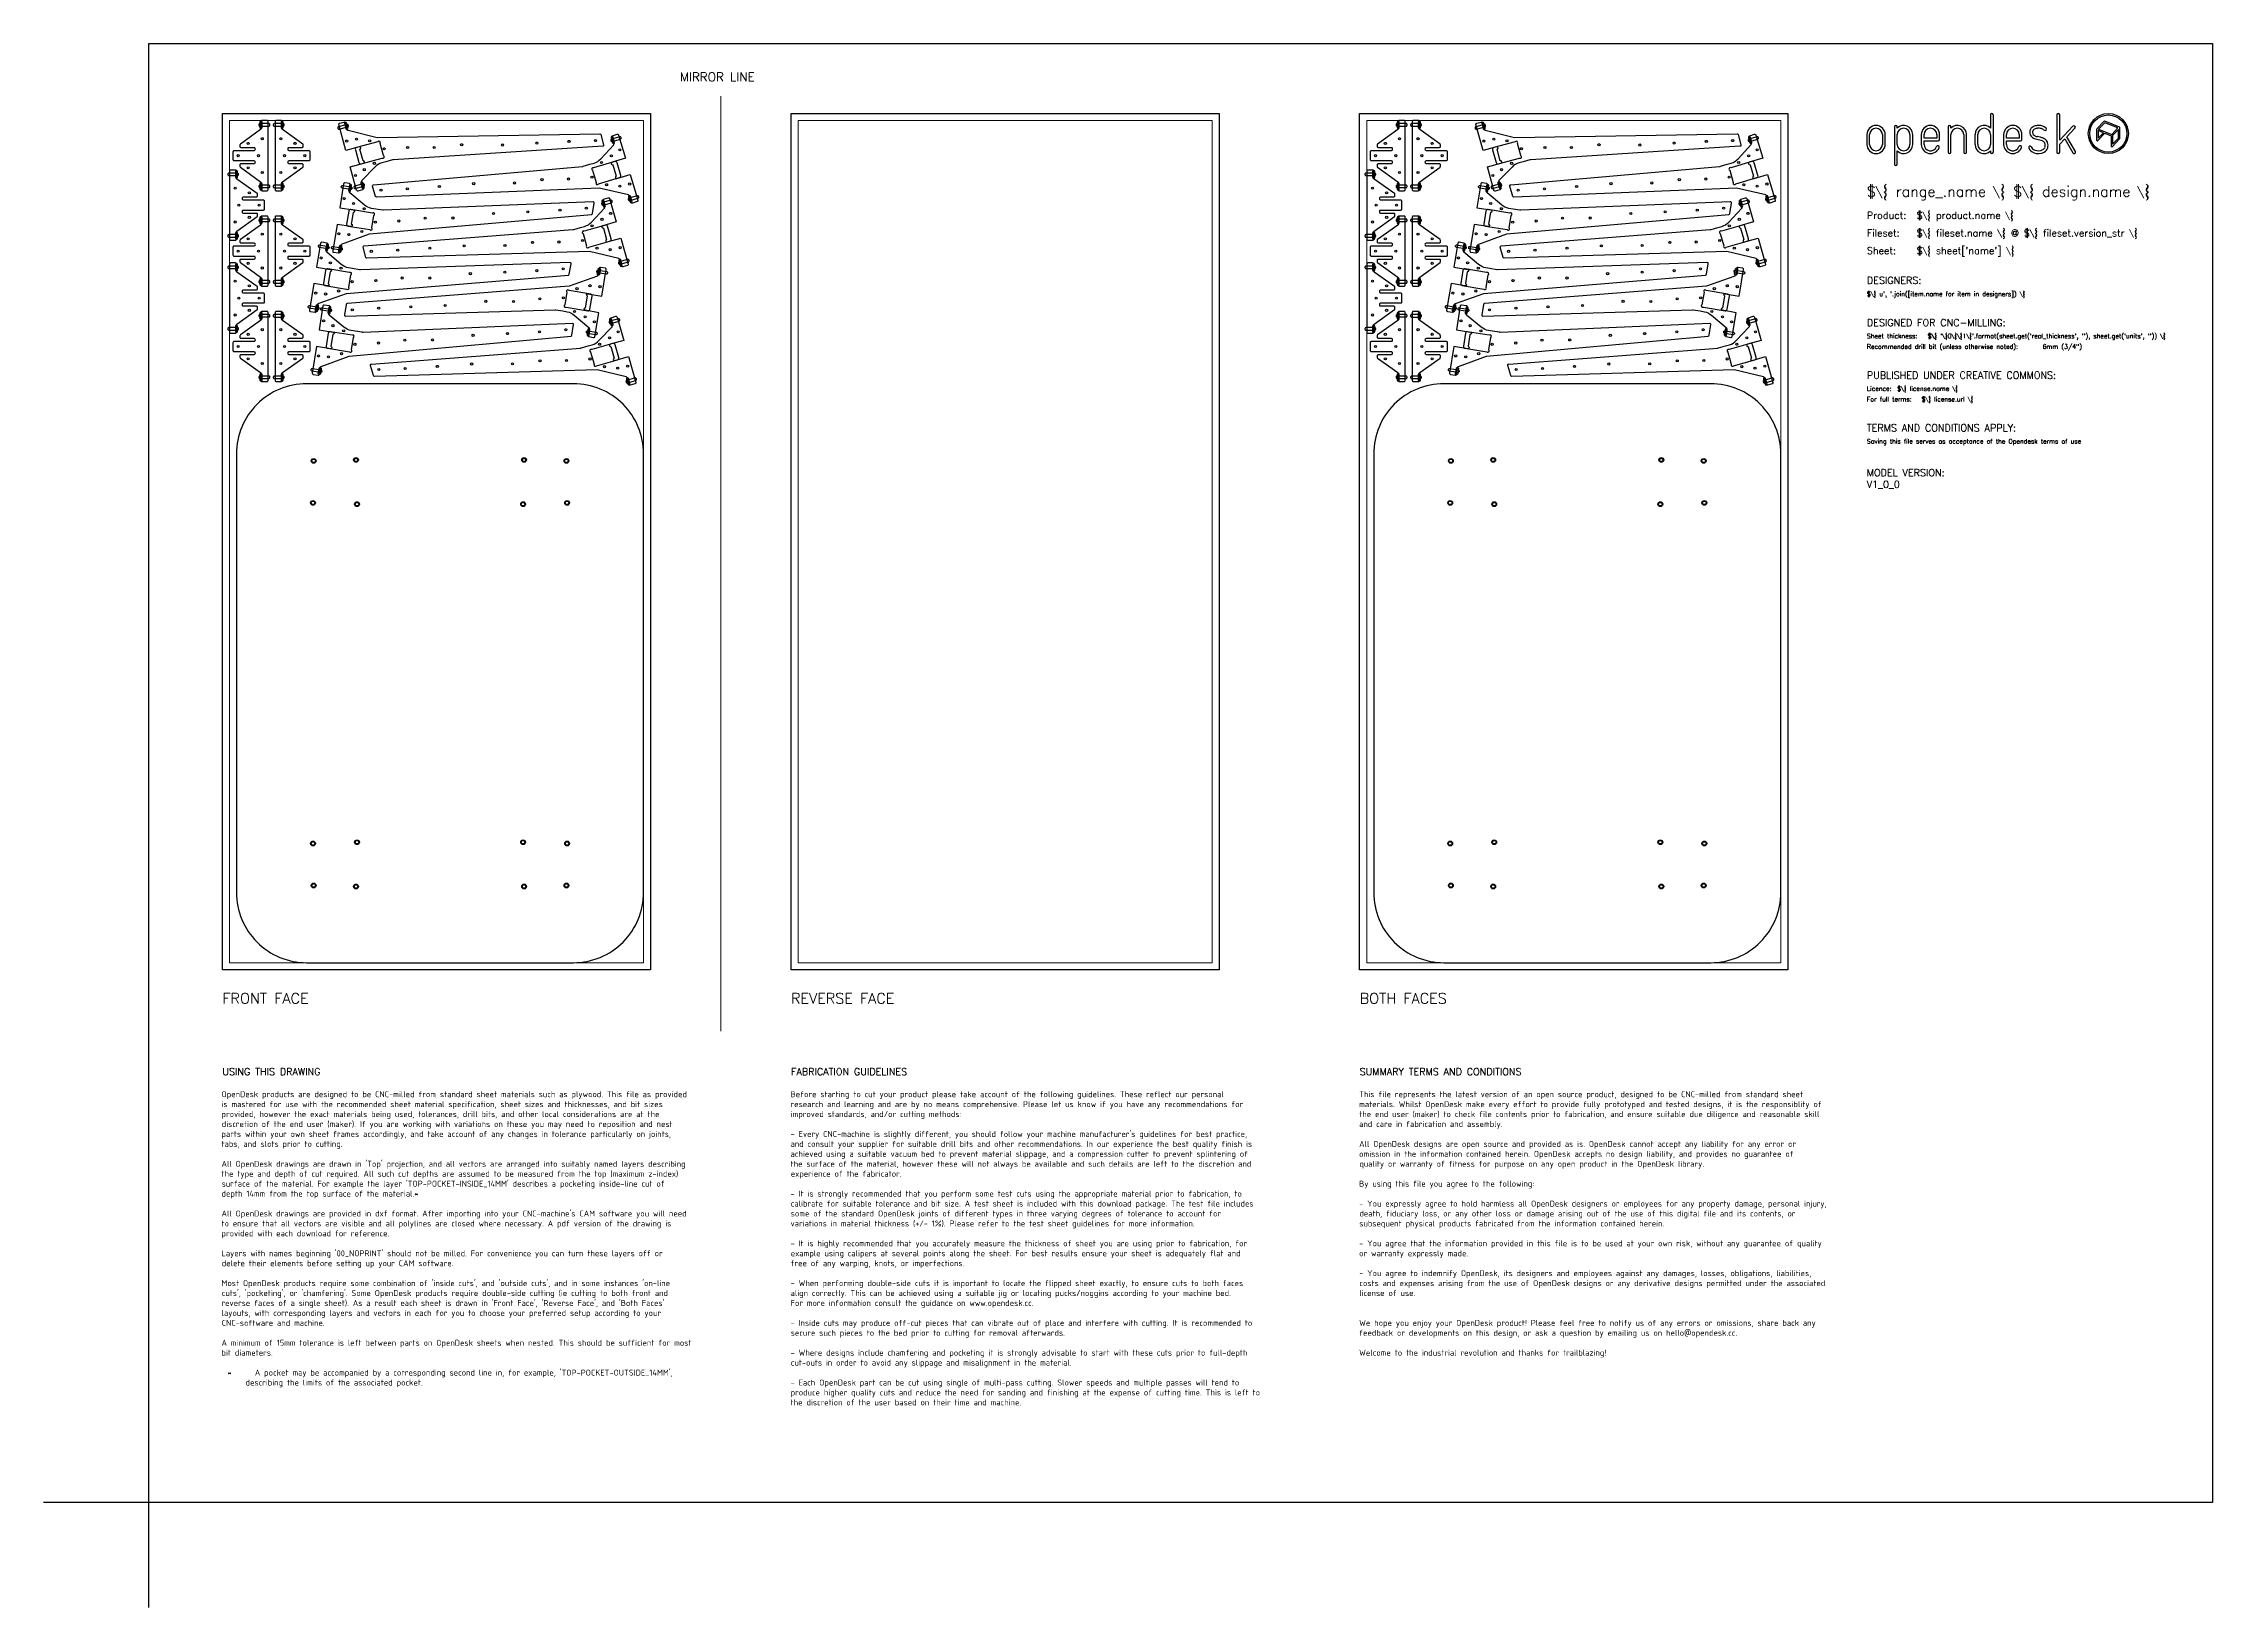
# Model space of a CAD drawing. Header units: millimetres. Extents: x -300 to 5880, y -300 to 4158.
import ezdxf
from ezdxf.enums import TextEntityAlignment as Align

# ---------------------------------------------------------------- set-up
doc = ezdxf.new("R2010")
doc.units = ezdxf.units.MM
doc.layers.add('00-NOPRINT_TEXT', color=7, linetype='Continuous', lineweight=25)
doc.layers.add('00_NOPRINT_TOLERANCE', color=7, linetype='Continuous', lineweight=5)
for name, color, linetype, lineweight, true_color in [('BOARD_$TH-NOMINAL', 3, 'Continuous', 30, 0x00ff00), ('TOP-CUT-OUTSIDE_24.000MM', 140, 'Continuous', 25, 0x00a2ff), ('TOP-HOLE-6.000MM-DIAM_15.000MM', 20, 'Continuous', 25, 0xff2400), ('TOP-POCKET-INSIDE_14.000MM', 190, 'Continuous', 25, 0x9300ff), ('TOP-POCKET-INSIDE_19.000MM', 100, 'Continuous', 25, 0x00ff20), ('TOP-POCKET-INSIDE_2.000MM', 110, 'Continuous', 25, 0x00ff94), ('TOP-POCKET-INSIDE_4.000MM', 160, 'Continuous', 25, 0x0026ff), ('TOP-POCKET-INSIDE_9.000MM', 60, 'Continuous', 25, 0xb0ff00)]:
    doc.layers.add(name, color=color, linetype=linetype, lineweight=lineweight, true_color=true_color)
doc.layers.add('TOP-CHAMFER-ONLINE_14.000MM', color=70, linetype='Continuous', true_color=0x8fff00)
doc.styles.add('OD-ISOCP-17_221', font='isocp.shx')
doc.styles.add('OD-ISOCP-17_222', font='isocp.shx')
doc.styles.add('OD-ISOCP-17_223', font='isocp.shx')
doc.styles.add('OD-ISOCP-17_224', font='isocp.shx')
doc.styles.add('OD-ISOCP-17_225', font='isocp.shx')
doc.styles.add('OD-ISOCP-17_226', font='isocp.shx')
doc.styles.add('OD-ISOCP-17_227', font='isocp.shx')
doc.styles.add('OD-ISOCP-17_228', font='isocp.shx')
doc.styles.add('OD-ISOCP-17_229', font='isocp.shx')
doc.styles.add('OD-ISOCP-17_230', font='isocp.shx')
doc.styles.add('OD-ISOCP-17_231', font='isocp.shx')
doc.styles.add('OD-ISOCP-17_232', font='isocp.shx')
doc.styles.add('OD-ISOCP-17_233', font='isocp.shx')
doc.styles.add('OD-ISOCP-17_234', font='isocp.shx')
doc.styles.add('OD-ISOCP-17_235', font='isocp.shx')
doc.styles.add('OD-ISOCP-17_236', font='isocp.shx')
doc.styles.add('OD-ISOCP-17_237', font='isocp.shx')
doc.styles.add('OD-ISOCP-17_238', font='isocp.shx')
doc.styles.add('OD-ISOCP-17_239', font='isocp.shx')
doc.styles.add('OD-ISOCP-17_240', font='isocp.shx')
doc.styles.add('OD-ISOCP-17_241', font='isocp.shx')
doc.styles.add('OD-ISOCP-17_242', font='isocp.shx')
doc.styles.add('OD-ISOCP-17_243', font='isocp.shx')
doc.styles.add('OD-ISOCP-17_244', font='isocp.shx')
doc.styles.add('OD-ISOCP-17_245', font='isocp.shx')
doc.styles.add('OD-ISOCP-17_246', font='isocp.shx')
doc.styles.add('OD-ISOCP-17_247', font='isocp.shx')
doc.styles.add('OD-ISOCP-17_248', font='isocp.shx')
doc.styles.add('OD-ISOCP-17_249', font='isocp.shx')
doc.styles.add('OD-ISOCP-17_250', font='isocp.shx')
doc.styles.add('OD-ISOCP-17_251', font='isocp.shx')
doc.styles.add('OD-ISOCP-17_252', font='isocp.shx')
doc.styles.add('OD-ISOCP-17_253', font='isocp.shx')
doc.styles.add('OD-ISOCP-17_254', font='isocp.shx')
doc.styles.add('OD-ISOCP-17_255', font='isocp.shx')
doc.styles.add('OD-ISOCP-17_256', font='isocp.shx')
doc.styles.add('OD-ISOCP-17_257', font='isocp.shx')
doc.styles.add('OD-ISOCP-17_258', font='isocp.shx')
doc.styles.add('OD-ISOCP-17_259', font='isocp.shx')
doc.styles.add('OD-ISOCP-17_260', font='isocp.shx')
doc.styles.add('OD-ISOCP-17_261', font='isocp.shx')
doc.styles.add('OD-ISOCP-17_262', font='isocp.shx')
doc.styles.add('OD-ISOCP-17_263', font='isocp.shx')
doc.styles.add('OD-ISOCP-17_264', font='isocp.shx')
doc.styles.add('OD-ISOCP-17_265', font='isocp.shx')
doc.styles.add('OD-ISOCP-17_266', font='isocp.shx')
doc.styles.add('OD-ISOCP-17_267', font='isocp.shx')
doc.styles.add('OD-ISOCP-17_268', font='isocp.shx')
doc.styles.add('OD-ISOCP-17_269', font='isocp.shx')
doc.styles.add('OD-ISOCP-17_270', font='isocp.shx')
doc.styles.add('OD-ISOCP-17_271', font='isocp.shx')
doc.styles.add('OD-ISOCP-17_272', font='isocp.shx')
doc.styles.add('OD-ISOCP-17_273', font='isocp.shx')
doc.styles.add('OD-ISOCP-17_274', font='isocp.shx')
doc.styles.add('OD-ISOCP-17_275', font='isocp.shx')
doc.styles.add('OD-ISOCP-17_276', font='isocp.shx')
doc.styles.add('OD-ISOCP-17_277', font='isocp.shx')
doc.styles.add('OD-ISOCP-17_278', font='isocp.shx')
doc.styles.add('OD-ISOCP-17_279', font='isocp.shx')
doc.styles.add('OD-ISOCP-17_280', font='isocp.shx')
doc.styles.add('OD-ISOCP-17_281', font='isocp.shx')
doc.styles.add('OD-ISOCP-17_282', font='isocp.shx')
doc.styles.add('OD-ISOCP-17_283', font='isocp.shx')
doc.styles.add('OD-ISOCP-17_284', font='isocp.shx')
doc.styles.add('OD-ISOCP-17_285', font='isocp.shx')
doc.styles.add('OD-ISOCP-17_286', font='isocp.shx')
doc.styles.add('OD-ISOCP-17_287', font='isocp.shx')
doc.styles.add('OD-ISOCP-17_288', font='isocp.shx')
doc.styles.add('OD-SIMPLEX-13_86', font='simplex.shx')
doc.styles.add('OD-SIMPLEX-20_82', font='simplex.shx')
doc.styles.add('OD-SIMPLEX-20_86', font='simplex.shx')
doc.styles.add('OD-SIMPLEX-20_87', font='simplex.shx')
doc.styles.add('OD-SIMPLEX-20_88', font='simplex.shx')
doc.styles.add('OD-SIMPLEX-25_89', font='simplex.shx')
doc.styles.add('OD-SIMPLEX-30_83', font='simplex.shx')
doc.styles.add('OD-SIMPLEX-30_87', font='simplex.shx')
doc.styles.add('OD-SIMPLEX-30_88', font='simplex.shx')
doc.styles.add('OD-SIMPLEX-30_89', font='simplex.shx')

# ---------------------------------------------------------------- blocks, each defined once
blk = doc.blocks.new('Borders Opendesk_7')
at = {"layer": '00-NOPRINT_TEXT'}
for p, q in [((0, 4158), (5880, 4158)), ((0, 0), (0, 4158)), ((5880, 4158), (5880, 0)), ((4895, 3898), (4895, 3870.1)), ((4902.9, 3870.1), (4902.9, 3898)), ((4939.3, 3898), (4939.3, 3870.1)), ((4947.3, 3870.1), (4947.3, 3898)), ((4973.4, 3920.1), (4973.4, 3814.1)), ((4981.3, 3916.7), (4981.3, 3920.1)), ((4981.3, 3870.1), (4981.3, 3898)), ((5017.7, 3898), (5017.7, 3870.1)), ((5025.6, 3870.1), (5025.6, 3898)), ((5050, 3898), (5050, 3870.1)), ((5058, 3888.1), (5058, 3898)), ((5094.4, 3898), (5094.4, 3888.1)), ((5102.3, 3884.1), (5102.3, 3898)), ((5126.6, 3920.1), (5126.6, 3848)), ((5134.5, 3916.7), (5134.5, 3920.1)), ((5134.5, 3848), (5134.5, 3898)), ((5170.9, 3898), (5170.9, 3848)), ((5178.9, 3848), (5178.9, 3898)), ((5203, 3898), (5203, 3870.1)), ((5211, 3870.1), (5211, 3898)), ((5247.4, 3954), (5247.4, 3916.7)), ((5247.4, 3898), (5247.4, 3870.1)), ((5255.3, 3848), (5255.3, 3954)), ((5284.6, 3898), (5284.6, 3870.1)), ((5292.6, 3888.1), (5292.6, 3898)), ((5329, 3898), (5329, 3888.1)), ((5336.9, 3884.1), (5336.9, 3898)), ((5436.4, 3954), (5436.4, 3848)), ((5444.4, 3881.9), (5444.4, 3954)), ((5482.1, 3922), (5444.4, 3881.9)), ((5464.8, 3892.1), (5487.9, 3916.6)), ((5549.5, 3912.6), (5549.5, 3882.2)), ((5570.5, 3935.8), (5550.1, 3914)), ((5553.1, 3880.8), (5572.9, 3901.9)), ((5553.7, 3909.6), (5553.7, 3887.4)), ((5568.8, 3903.5), (5553.7, 3909.6)), ((5553.7, 3887.4), (5568.8, 3903.5)), ((5572.6, 3931.9), (5555.2, 3913.4)), ((5555.2, 3913.4), (5592.6, 3898.3)), ((5610, 3916.9), (5572.6, 3931.9)), ((5614.4, 3919.6), (5572.8, 3936.3)), ((5572.9, 3901.9), (5591.1, 3894.5)), ((5591.1, 3894.5), (5591.1, 3865.5)), ((5592.6, 3898.3), (5610, 3916.9)), ((5611.5, 3912.4), (5595.2, 3895.1)), ((5595.2, 3895.1), (5595.2, 3870.7)), ((5611.5, 3888.1), (5611.5, 3912.4)), ((5615.7, 3887.3), (5615.7, 3917.6)), ((4981.3, 3814.1), (4981.3, 3851.4)), ((5094.4, 3888.1), (5058, 3888.1)), ((5058, 3870.1), (5058, 3880.1)), ((5058, 3880.1), (5098.3, 3880.1)), ((5247.4, 3851.4), (5247.4, 3848)), ((5329, 3888.1), (5292.6, 3888.1)), ((5292.6, 3870.1), (5292.6, 3880.1)), ((5292.6, 3880.1), (5332.9, 3880.1)), ((5444.4, 3870.4), (5459.1, 3886)), ((5444.4, 3848), (5444.4, 3870.4)), ((5459.1, 3886), (5482.1, 3846)), ((5489, 3850), (5464.8, 3892.1)), ((5594.7, 3864.1), (5615.1, 3885.8)), ((5595.2, 3870.7), (5611.5, 3888.1)), ((0, 0), (-300, 0)), ((0, -300), (0, 0)), ((5880, 0), (0, 0))]:
    blk.add_line(p, q, dxfattribs=at)
for radius in [57, 52.9]:
    blk.add_circle((5582.9, 3901), radius, dxfattribs=at)
for centre, radius, start, end in [((5251.3, 3954), 3.97, 0, 180), ((5440.4, 3954), 3.97, 0, 180), ((4921.1, 3898), 26.1, 0, 180), ((4921.1, 3898), 18.2, 0, 180), ((4977.3, 3920.1), 3.97, 0, 180), ((4999.5, 3898), 26.1, 0, 134.13157), ((4999.5, 3898), 18.2, 0, 180), ((5076.2, 3898), 26.1, 0, 180), ((5076.2, 3898), 18.2, 0, 180), ((5130.6, 3920.1), 3.97, 0, 180), ((5152.7, 3898), 26.1, 0, 134.13157), ((5152.7, 3898), 18.2, 0, 180), ((5229.2, 3898), 26.1, 45.86843, 180), ((5229.2, 3898), 18.2, 0, 180), ((5310.8, 3898), 26.1, 0, 180), ((5310.8, 3898), 18.2, 0, 180), ((5377.2, 3904.5), 18.3, 167.09639, 235.84532), ((5375.9, 3904.8), 16.9, 150.51394, 167.04891), ((5377.5, 3903.4), 19, 138.98821, 149.26699), ((5377.5, 3903.4), 19, 127.9168, 138.98821), ((5380.5, 3899.5), 24, 111.70118, 127.9168), ((5377.2, 3904.5), 10.3, 167.96032, 235.86134), ((5375.9, 3904.8), 8.99, 151.05191, 168.02381), ((5377.5, 3903.4), 11.1, 138.98821, 148.80915), ((5377.5, 3903.4), 11.1, 127.9168, 138.98821), ((5380.5, 3899.5), 16, 111.70118, 127.9168), ((5382, 3911.6), 18.9, 235.85111, 248.09121), ((5383.5, 3891.9), 32.1, 90, 111.70118), ((5383.5, 3891.9), 24.2, 90, 111.70118), ((5388.7, 3928.4), 37, 248.09121, 257.53847), ((5383.5, 3878.8), 45.3, 80.71035, 90), ((5383.5, 3878.8), 37.3, 80.71035, 90), ((5385.9, 3893.2), 22.7, 71.50348, 80.71035), ((5385.9, 3893.2), 30.7, 71.50348, 80.71035), ((5387.1, 3896.7), 19, 61.03556, 71.50348), ((5387.1, 3896.7), 26.9, 61.03556, 71.50348), ((5387.1, 3896.7), 19, 46.7983, 61.03556), ((5387.1, 3896.7), 26.9, 46.7983, 61.03556), ((5402.8, 3913.5), 3.97, 226.7983, 46.7983), ((5485, 3919.3), 3.97, 316.71352, 136.71352), ((5551.6, 3912.6), 2.06, 136.76961, 180), ((5572, 3934.4), 2.06, 68.07144, 136.76961), ((5613.6, 3917.6), 2.06, 0, 68.07144), ((4921.1, 3870.1), 26.1, 180, 0), ((4921.1, 3870.1), 18.2, 180, 0), ((4999.5, 3870.1), 18.2, 180, 0), ((4999.5, 3870.1), 26.1, 225.86843, 0), ((5076.2, 3870.1), 26.1, 180, 340.02575), ((5076.2, 3870.1), 18.2, 180, 340.02575), ((5097, 3862.6), 3.97, 340.02575, 160.02575), ((5098.3, 3884.1), 3.97, 270, 0), ((5130.6, 3848), 3.97, 180, 0), ((5174.9, 3848), 3.97, 180, 0), ((5229.2, 3870.1), 26.1, 180, 314.13157), ((5229.2, 3870.1), 18.2, 180, 0), ((5251.3, 3848), 3.97, 180, 0), ((5310.8, 3870.1), 26.1, 180, 340.02575), ((5310.8, 3870.1), 18.2, 180, 340.02575), ((5331.6, 3862.6), 3.97, 340.02575, 160.02575), ((5332.9, 3884.1), 3.97, 270, 0), ((5359.7, 3861.7), 3.97, 24.78597, 204.78597), ((5380.2, 3871.2), 26.6, 204.78597, 247.9544), ((5380.2, 3871.2), 18.7, 204.78597, 247.9544), ((5382, 3911.6), 26.9, 235.85111, 248.09121), ((5383.5, 3879.3), 35.4, 247.9544, 298.20261), ((5388.7, 3928.4), 44.9, 248.09121, 257.53847), ((5383.5, 3879.3), 27.4, 247.9544, 298.20261), ((5300, 3526.6), 366.5, 76.19474, 77.53847), ((5300, 3526.6), 374.5, 76.19474, 77.53847), ((5372.7, 3822.5), 61.9, 69.1442, 76.19474), ((5372.7, 3822.5), 69.8, 69.1442, 76.19474), ((5389.5, 3866.6), 14.6, 38.92909, 69.1442), ((5390.6, 3866.1), 12.5, 298.20261, 343.80333), ((5389.5, 3866.6), 22.5, 38.92909, 69.1442), ((5390.6, 3866.1), 20.4, 298.20261, 343.80333), ((5393.9, 3870.2), 8.99, 17.58344, 38.92909), ((5385.6, 3867.6), 17.6, 343.80333, 17.58344), ((5393.9, 3870.2), 16.9, 17.58344, 38.92909), ((5385.6, 3867.6), 25.5, 343.80333, 17.58344), ((5440.4, 3848), 3.97, 180, 0), ((5485.5, 3848), 3.97, 209.84173, 29.84173), ((5551.6, 3882.2), 2.06, 180, 316.76961), ((5593.2, 3865.5), 2.06, 180, 316.76961), ((5613.6, 3887.3), 2.06, 316.76961, 0), ((4977.3, 3814.1), 3.97, 180, 0)]:
    blk.add_arc(centre, radius, start, end, dxfattribs=at)
at = {"layer": '00_NOPRINT_TOLERANCE', "ltscale": 0.379202}
for p, q in [((210, 3958), (1430, 3958)), ((210, 1518), (210, 3958)), ((1430, 3958), (1430, 1518)), ((1830, 3958), (3050, 3958)), ((1830, 1518), (1830, 3958)), ((3050, 3958), (3050, 1518)), ((3450, 3958), (4670, 3958)), ((3450, 1518), (3450, 3958)), ((4670, 3958), (4670, 1518)), ((1430, 1518), (210, 1518)), ((3050, 1518), (1830, 1518)), ((4670, 1518), (3450, 1518))]:
    blk.add_line(p, q, dxfattribs=at)
at = {"layer": '00_NOPRINT_TOLERANCE', "ltscale": 0.379043}
blk.add_line((1630, 1343.2), (1630, 4008), dxfattribs=at)
at = {"layer": '00_NOPRINT_TOLERANCE', "ltscale": 0.380876}
for p, q in [((230, 3938), (1410, 3938)), ((1850, 3938), (3030, 3938)), ((3470, 3938), (4650, 3938)), ((1410, 1538), (230, 1538)), ((3030, 1538), (1850, 1538)), ((4650, 1538), (3470, 1538))]:
    blk.add_line(p, q, dxfattribs=at)
at = {"layer": '00_NOPRINT_TOLERANCE', "ltscale": 0.380023}
for p, q in [((230, 1538), (230, 3938)), ((1410, 3938), (1410, 1538)), ((1850, 1538), (1850, 3938)), ((3030, 3938), (3030, 1538)), ((3470, 1538), (3470, 3938)), ((4650, 3938), (4650, 1538))]:
    blk.add_line(p, q, dxfattribs=at)
at = {"layer": 'BOARD_$TH-NOMINAL'}
for p, q in [((210, 3958), (1430, 3958)), ((210, 1518), (210, 3958)), ((1430, 3958), (1430, 1518)), ((1830, 3958), (3050, 3958)), ((1830, 1518), (1830, 3958)), ((3050, 3958), (3050, 1518)), ((3450, 3958), (4670, 3958)), ((3450, 1518), (3450, 3958)), ((4670, 3958), (4670, 1518)), ((1430, 1518), (210, 1518)), ((3050, 1518), (1830, 1518)), ((4670, 1518), (3450, 1518))]:
    blk.add_line(p, q, dxfattribs=at)
at = {"layer": '00-NOPRINT_TEXT'}
for s, height, style, p in [('MIRROR LINE', 25, 'OD-SIMPLEX-25_89', (1513.3, 4049.9)), ('$\\{ range_.name \\} $\\{ design.name \\}', 30, 'OD-SIMPLEX-30_83', (4895, 3720.9)), ('Product:', 20, 'OD-SIMPLEX-20_82', (4895, 3657.9)), ('$\\{ product.name \\}', 20, 'OD-SIMPLEX-20_82', (5036.9, 3657.9)), ('Fileset:', 20, 'OD-SIMPLEX-20_82', (4895, 3607.7)), ('$\\{ fileset.name \\} @ $\\{ fileset.version_str \\}', 20, 'OD-SIMPLEX-20_82', (5036.9, 3607.6)), ('Sheet:', 20, 'OD-SIMPLEX-20_82', (4895, 3557.4)), ("$\\{ sheet['name'] \\}", 20, 'OD-SIMPLEX-20_82', (5036.9, 3557.5)), ('DESIGNERS:', 20, 'OD-SIMPLEX-20_82', (4895, 3472.4)), ("$\\{ u', '.join([item.name for item in designers]) \\}", 13, 'OD-SIMPLEX-13_86', (4895, 3437.4)), ('DESIGNED FOR CNC-MILLING:', 20, 'OD-SIMPLEX-20_82', (4895, 3352.4)), ('Sheet thickness:', 13, 'OD-SIMPLEX-13_86', (4895, 3317.4)), ('Recommended drill bit (unless otherwise noted):', 13, 'OD-SIMPLEX-13_86', (4895, 3287.4)), ("$\\{ '\\{0\\}\\{1\\}'.format(sheet.get('real_thickness', ''), sheet.get('units', '')) \\}", 13, 'OD-SIMPLEX-13_86', (5068.3, 3317.4)), ('6mm (3/4")', 13, 'OD-SIMPLEX-13_86', (5395.5, 3287.4)), ('PUBLISHED UNDER CREATIVE COMMONS:', 20, 'OD-SIMPLEX-20_82', (4895, 3202.4)), ('Licence:', 13, 'OD-SIMPLEX-13_86', (4895, 3167.4)), ('$\\{ license.name \\}', 13, 'OD-SIMPLEX-13_86', (4981.5, 3167.4)), ('$\\{ license.url \\}', 13, 'OD-SIMPLEX-13_86', (5051.1, 3137.4)), ('For full terms:', 13, 'OD-SIMPLEX-13_86', (4895, 3137.4)), ('TERMS AND CONDITIONS APPLY:', 20, 'OD-SIMPLEX-20_82', (4895, 3052.3)), ('Saving this file serves as acceptance of the Opendesk terms of use ', 13, 'OD-SIMPLEX-13_86', (4895, 3017.3))]:
    blk.add_text(s, height=height, dxfattribs=dict(at, style=style)).set_placement(p)
at = {"layer": '00-NOPRINT_TEXT', "color": 7}
for s, height, style, p in [('FRONT FACE', 30, 'OD-SIMPLEX-30_89', (210, 1451.3)), ('REVERSE FACE', 30, 'OD-SIMPLEX-30_88', (1830, 1451.3)), ('BOTH FACES', 30, 'OD-SIMPLEX-30_87', (3450, 1451.3)), ('USING THIS DRAWING', 20, 'OD-SIMPLEX-20_88', (210, 1237.4)), ('FABRICATION GUIDELINES', 20, 'OD-SIMPLEX-20_87', (1830, 1237.4)), ('SUMMARY TERMS AND CONDITIONS', 20, 'OD-SIMPLEX-20_86', (3450, 1237.4))]:
    blk.add_text(s, height=height, dxfattribs=dict(at, style=style)).set_placement(p, align=Align.TOP_LEFT)
for s, style, p in [('OpenDesk products are designed to be CNC-milled from standard sheet materials such as plywood. This file as provided', 'OD-ISOCP-17_265', (207.4, 1154.7)), ('is mastered for use with the recommended sheet material specification, sheet sizes and thicknesses, and bit sizes', 'OD-ISOCP-17_266', (207.4, 1126.3)), ('provided, however the exact materials being used, tolerances, drill bits, and other local considerations are at the', 'OD-ISOCP-17_267', (207.4, 1098)), ('research and learning and are by no means comprehensive. Please let us know if you have any recommendations for', 'OD-ISOCP-17_241', (1828.7, 1126.3)), ('Before starting to cut your product please take account of the following guidelines. These reflect our personal', 'OD-ISOCP-17_240', (1828.7, 1154.7)), ('improved standards, and/or cutting methods:', 'OD-ISOCP-17_242', (1828.7, 1098)), ('the end user (maker) to check file contents prior to fabrication, and ensure suitable due diligence and reasonable skill', 'OD-ISOCP-17_223', (3448.5, 1098)), ('This file represents the latest version of an open source product, designed to be CNC-milled from standard sheet', 'OD-ISOCP-17_221', (3448.5, 1154.7)), ('materials. Whilst OpenDesk make every effort to provide fully prototyped and tested designs, it is the responsiblity of', 'OD-ISOCP-17_222', (3448.5, 1126.3)), ('parts within your own sheet frames accordingly, and take account of any changes in tolerance particularly on joints,', 'OD-ISOCP-17_269', (207.4, 1041.3)), ('discretion of the end user (maker). If you are working with variations on these you may need to reposition and nest', 'OD-ISOCP-17_268', (208.1, 1069.7)), ("- Every CNC-machine is slightly different, you should follow your machine manufacturer's guidelines for best practice,", 'OD-ISOCP-17_243', (1828.7, 1041.3)), ('and care in fabrication and assembly.', 'OD-ISOCP-17_224', (3448.5, 1069.7)), ('tabs, and slots prior to cutting.', 'OD-ISOCP-17_270', (207.4, 1013)), ('and consult your supplier for suitable drill bits and other recommendations. In our experience the best quality finish is', 'OD-ISOCP-17_244', (1828.7, 1013)), ('achieved using a suitable vacuum bed to prevent material slippage, and a compression cutter to prevent splintering of', 'OD-ISOCP-17_245', (1828.7, 984.7)), ('All OpenDesk designs are open source and provided as is. OpenDesk cannot accept any liability for any error or', 'OD-ISOCP-17_225', (3448.5, 1013)), ('omission in the information contained herein. OpenDesk accepts no design liability, and provides no guarantee of', 'OD-ISOCP-17_226', (3448.5, 984.7)), ('the type and depth of cut required. All such cut depths are assumed to be measured from the top (maximum z-index)', 'OD-ISOCP-17_272', (207.4, 928)), ("All OpenDesk drawings are drawn in 'Top' projection, and all vectors are arranged into suitably named layers describing", 'OD-ISOCP-17_271', (207.4, 956.3)), ('the surface of the material, however these will not always be available and such details are left to the discretion and', 'OD-ISOCP-17_246', (1828.7, 956.3)), ('experience of the fabricator.', 'OD-ISOCP-17_247', (1829.2, 928)), ('quality or warranty of fitness for purpose on any open product in the OpenDesk library.', 'OD-ISOCP-17_227', (3449.1, 956.3)), ('depth 14mm from the top surface of the material.*', 'OD-ISOCP-17_274', (207.4, 871.3)), ("surface of the material. For example the layer 'TOP-POCKET-INSIDE_14MM' describes a pocketing inside-line cut of", 'OD-ISOCP-17_273', (208, 899.7)), ('- It is strongly recommended that you perform some test cuts using the appropriate material prior to fabrication, to', 'OD-ISOCP-17_248', (1828.7, 871.3)), ('By using this file you agree to the following:', 'OD-ISOCP-17_228', (3448.5, 899.7)), ('to ensure that all vectors are visible and all polylines are closed where necessary. A pdf version of the drawing is', 'OD-ISOCP-17_276', (207.4, 786.3)), ("All OpenDesk drawings are provided in dxf format. After importing into your CNC-machine's CAM software you will need", 'OD-ISOCP-17_275', (207.4, 814.7)), ('variations in material thickness (+/- 1%). Please refer to the test sheet guidelines for more information.', 'OD-ISOCP-17_251', (1828.7, 786.3)), ('some of the standard OpenDesk joints of different types in three varying degrees of tolerance to account for', 'OD-ISOCP-17_250', (1829.2, 814.7)), ('calibrate for suitable tolerance and bit size. A test sheet is included with this download package. The test file includes', 'OD-ISOCP-17_249', (1829.3, 843)), ('- You expressly agree to hold harmless all OpenDesk designers or employees for any property damage, personal injury,', 'OD-ISOCP-17_229', (3448.5, 843)), ('subsequent physical products fabricated from the information contained herein.', 'OD-ISOCP-17_231', (3449, 786.3)), ('death, fiduciary loss, or any other loss or damage arising out of the use of this digital file and its contents, or', 'OD-ISOCP-17_230', (3449.1, 814.7)), ('provided with each download for reference.', 'OD-ISOCP-17_277', (207.4, 758)), ('- It is highly recommended that you accurately measure the thickness of sheet you are using prior to fabrication, for', 'OD-ISOCP-17_252', (1828.7, 729.7)), ('- You agree that the information provided in this file is to be used at your own risk, without any guarantee of quality', 'OD-ISOCP-17_232', (3448.5, 729.7)), ("Layers with names beginning '00_NOPRINT' should not be milled. For convenience you can turn these layers off or", 'OD-ISOCP-17_278', (207.4, 701.3)), ('delete their elements before setting up your CAM software.', 'OD-ISOCP-17_279', (208.1, 673)), ('free of any warping, knots, or imperfections.', 'OD-ISOCP-17_254', (1828.7, 673)), ('example using calipers at several points along the sheet. For best results ensure your sheet is adequately flat and', 'OD-ISOCP-17_253', (1829.2, 701.3)), ('or warranty expressly made.', 'OD-ISOCP-17_233', (3448.5, 701.3)), ("Most OpenDesk products require some combination of 'inside cuts', and 'outside cuts', and in some instances 'on-line", 'OD-ISOCP-17_280', (207.4, 616.3)), ('- When performing double-side cuts it is important to locate the flipped sheet exactly, to ensure cuts to both faces', 'OD-ISOCP-17_255', (1828.7, 616.3)), ('- You agree to indemnify OpenDesk, its designers and employees against any damages, losses, obligations, liabilities,', 'OD-ISOCP-17_234', (3448.5, 644.7)), ('costs and expenses arising from the use of OpenDesk designs or any derivative designs permitted under the associated', 'OD-ISOCP-17_235', (3449.1, 616.3)), ("reverse faces of a single sheet). As a result each sheet is drawn in 'Front Face', 'Reverse Face', and 'Both Faces'", 'OD-ISOCP-17_282', (207.4, 559.7)), ("cuts', 'pocketing', or 'chamfering'. Some OpenDesk products require double-side cutting (ie cutting to both front and", 'OD-ISOCP-17_281', (208.1, 588)), ('align correctly. This can be achieved using a suitable jig or locating pucks/noggins according to your machine bed.', 'OD-ISOCP-17_256', (1828.7, 588)), ('For more information consult the guidance on www.opendesk.cc.', 'OD-ISOCP-17_257', (1828.7, 559.7)), ('license of use.', 'OD-ISOCP-17_236', (3448.8, 588)), ('layouts, with corresponding layers and vectors in each for you to choose your preferred setup according to your', 'OD-ISOCP-17_283', (207.8, 531.3)), ('CNC-software and machine.', 'OD-ISOCP-17_284', (208.2, 503)), ('- Inside cuts may produce off-cut pieces that can vibrate out of place and interfere with cutting. It is recommended to', 'OD-ISOCP-17_258', (1828.7, 503)), ('We hope you enjoy your OpenDesk product! Please feel free to notify us of any errors or omissions, share back any', 'OD-ISOCP-17_237', (3448.5, 503)), ('A minimum of 15mm tolerance is left between parts on OpenDesk sheets when nested. This should be sufficient for most', 'OD-ISOCP-17_285', (207.4, 446.3)), ('bit diameters.', 'OD-ISOCP-17_286', (207.4, 418)), ('- Where designs include chamfering and pocketing it is strongly advisable to start with these cuts prior to full-depth', 'OD-ISOCP-17_260', (1828.7, 418)), ('secure such pieces to the bed prior to cutting for removal afterwards.', 'OD-ISOCP-17_259', (1829.2, 474.7)), ('Welcome to the industrial revolution and thanks for trailblazing!', 'OD-ISOCP-17_239', (3448.5, 418)), ('feedback or developments on this design, or ask a question by emailing us on hello@opendesk.cc.', 'OD-ISOCP-17_238', (3448.5, 474.7)), ("*      A pocket may be accompanied by a corresponding second line in, for example, 'TOP-POCKET-OUTSIDE_14MM',", 'OD-ISOCP-17_287', (224.4, 361.3)), ('cut-outs in order to avoid any slippage and misalignment in the material.', 'OD-ISOCP-17_261', (1829.3, 389.7)), ('describing the limits of the associated pocket.', 'OD-ISOCP-17_288', (276.1, 333)), ('- Each OpenDesk part can be cut using single of multi-pass cutting. Slower speeds and multiple passes will tend to', 'OD-ISOCP-17_262', (1828.7, 333)), ('produce higher quality cuts and reduce the need for sanding and finishing at the expense of cutting time. This is left to', 'OD-ISOCP-17_263', (1828.7, 304.7)), ('the discretion of the user based on their time and machine.', 'OD-ISOCP-17_264', (1828.7, 276.3))]:
    blk.add_text(s, height=17, dxfattribs=dict(at, style=style)).set_placement(p)

msp = doc.modelspace()

# ---------------------------------------------------------------- linework, layer by layer
at = {"layer": 'TOP-CHAMFER-ONLINE_14.000MM'}
for points in [[(250, 1738, 0.414214), (450, 1538), (1210, 1538, 0.414214), (1410, 1738), (1410, 2988, 0.414214), (1210, 3188), (450, 3188, 0.414214), (250, 2988)], [(3490, 1738, 0.414214), (3690, 1538), (4450, 1538, 0.414214), (4650, 1738), (4650, 2988, 0.414214), (4450, 3188), (3690, 3188, 0.414214), (3490, 2988)]]:
    msp.add_lwpolyline(points, format="xyb", close=True, dxfattribs=at)
at = {"layer": 'TOP-CUT-OUTSIDE_24.000MM'}
for points in [[(320, 3914.7, -0.241638), (318.7, 3912.2), (261.1, 3870.9, 0.241638), (259.9, 3868.5), (259.9, 3864.5, 0.414214), (262.9, 3861.5), (300, 3861.5, -0.610914), (302.4, 3856.7, -0.610914), (300, 3852), (243, 3852, 0.414214), (240, 3849), (240, 3827, 0.414214), (243, 3824), (300, 3824, -0.610914), (302.4, 3819.2, -0.610914), (300, 3814.5), (262.9, 3814.5, 0.414214), (259.9, 3811.5), (259.9, 3807.5, 0.241641), (261.1, 3805.1), (318.7, 3763.8, -0.241641), (320, 3761.3), (320, 3741, 0.414214), (323, 3738), (337, 3738, 0.414214), (340, 3741), (340, 3935, 0.414214), (337, 3938), (323, 3938, 0.414214), (320, 3935), (320, 3914.7)], [(380, 3761.3, -0.241638), (381.3, 3763.8), (438.9, 3805.1, 0.241638), (440.1, 3807.5), (440.1, 3811.5, 0.414214), (437.1, 3814.5), (400, 3814.5, -0.610914), (397.6, 3819.2, -0.610914), (400, 3824), (457, 3824, 0.414214), (460, 3827), (460, 3849, 0.414214), (457, 3852), (400, 3852, -0.610914), (397.6, 3856.7, -0.610914), (400, 3861.5), (437.1, 3861.5, 0.414214), (440.1, 3864.5), (440.1, 3868.5, 0.241641), (438.9, 3870.9), (381.3, 3912.2, -0.241641), (380, 3914.7), (380, 3935, 0.414214), (377, 3938), (363, 3938, 0.414214), (360, 3935), (360, 3741, 0.414214), (363, 3738), (377, 3738, 0.414214), (380, 3741), (380, 3761.3)], [(1288.3, 3898.1), (1296.2, 3868.8, -0.474038), (1293.5, 3865.1), (697.3, 3826.3, 0.050005), (695, 3825.9), (675.7, 3820.7), (664.1, 3817.5, 0.146886), (644.5, 3805.4), (606.8, 3766.9, 0.266007), (606.1, 3764), (611.4, 3744.5, -0.414214), (609.3, 3740.8), (595.8, 3737.2, -0.414214), (592.1, 3739.3), (574, 3806.1), (612.6, 3816.5, 0.989041), (610.7, 3823.3), (601.8, 3856.1, 0.989041), (600, 3862.8), (561.4, 3852.4), (541.3, 3926.5, -0.414214), (543.4, 3930.2), (556.9, 3933.9, -0.414214), (560.6, 3931.8), (565.9, 3912.4, 0.271162), (568, 3910.3), (651, 3889.4), (1285.3, 3900.3, -0.343448), (1288.3, 3898.1)], [(646.5, 3721.8), (637.9, 3750.9, -0.474038), (640.5, 3754.8), (1235.6, 3807.3, 0.050005), (1238, 3807.8), (1257.1, 3813.4), (1268.7, 3816.8, 0.146886), (1287.9, 3829.4), (1324.7, 3868.8, 0.266007), (1325.4, 3871.7), (1319.7, 3891.1, -0.414214), (1321.7, 3894.8), (1335.1, 3898.8, -0.414214), (1338.8, 3896.7), (1358.5, 3830.4), (1320.1, 3819, 0.989041), (1322.1, 3812.3), (1331.8, 3779.7, 0.989041), (1333.8, 3773), (1372.1, 3784.4), (1393.9, 3710.7, -0.414214), (1391.9, 3707), (1378.5, 3703, -0.414214), (1374.7, 3705), (1369.1, 3724.3, 0.271162), (1366.8, 3726.3), (1283.4, 3745.3), (649.5, 3719.7, -0.343448), (646.5, 3721.8)], [(3560, 3914.7, -0.241638), (3558.7, 3912.2), (3501.1, 3870.9, 0.241638), (3499.9, 3868.5), (3499.9, 3864.5, 0.414214), (3502.9, 3861.5), (3540, 3861.5, -0.610914), (3542.4, 3856.7, -0.610914), (3540, 3852), (3483, 3852, 0.414214), (3480, 3849), (3480, 3827, 0.414214), (3483, 3824), (3540, 3824, -0.610914), (3542.4, 3819.2, -0.610914), (3540, 3814.5), (3502.9, 3814.5, 0.414214), (3499.9, 3811.5), (3499.9, 3807.5, 0.241641), (3501.1, 3805.1), (3558.7, 3763.8, -0.241641), (3560, 3761.3), (3560, 3741, 0.414214), (3563, 3738), (3577, 3738, 0.414214), (3580, 3741), (3580, 3935, 0.414214), (3577, 3938), (3563, 3938, 0.414214), (3560, 3935), (3560, 3914.7)], [(3620, 3761.3, -0.241638), (3621.3, 3763.8), (3678.9, 3805.1, 0.241638), (3680.1, 3807.5), (3680.1, 3811.5, 0.414214), (3677.1, 3814.5), (3640, 3814.5, -0.610914), (3637.6, 3819.2, -0.610914), (3640, 3824), (3697, 3824, 0.414214), (3700, 3827), (3700, 3849, 0.414214), (3697, 3852), (3640, 3852, -0.610914), (3637.6, 3856.7, -0.610914), (3640, 3861.5), (3677.1, 3861.5, 0.414214), (3680.1, 3864.5), (3680.1, 3868.5, 0.241641), (3678.9, 3870.9), (3621.3, 3912.2, -0.241641), (3620, 3914.7), (3620, 3935, 0.414214), (3617, 3938), (3603, 3938, 0.414214), (3600, 3935), (3600, 3741, 0.414214), (3603, 3738), (3617, 3738, 0.414214), (3620, 3741), (3620, 3761.3)], [(4528.3, 3898.1), (4536.2, 3868.8, -0.474038), (4533.5, 3865.1), (3937.3, 3826.3, 0.050005), (3935, 3825.9), (3915.7, 3820.7), (3904.1, 3817.5, 0.146886), (3884.5, 3805.4), (3846.8, 3766.9, 0.266007), (3846.1, 3764), (3851.4, 3744.5, -0.414214), (3849.3, 3740.8), (3835.8, 3737.2, -0.414214), (3832.1, 3739.3), (3814, 3806.1), (3852.6, 3816.5, 0.989041), (3850.7, 3823.3), (3841.8, 3856.1, 0.989041), (3840, 3862.8), (3801.4, 3852.4), (3781.3, 3926.5, -0.414214), (3783.4, 3930.2), (3796.9, 3933.9, -0.414214), (3800.6, 3931.8), (3805.9, 3912.4, 0.271162), (3808, 3910.3), (3891, 3889.4), (4525.3, 3900.3, -0.343448), (4528.3, 3898.1)], [(3886.5, 3721.8), (3877.9, 3750.9, -0.474038), (3880.5, 3754.8), (4475.6, 3807.3, 0.050005), (4478, 3807.8), (4497.1, 3813.4), (4508.7, 3816.8, 0.146886), (4527.9, 3829.4), (4564.7, 3868.8, 0.266007), (4565.4, 3871.7), (4559.7, 3891.1, -0.414214), (4561.7, 3894.8), (4575.1, 3898.8, -0.414214), (4578.8, 3896.7), (4598.5, 3830.4), (4560.1, 3819, 0.989041), (4562.1, 3812.3), (4571.8, 3779.7, 0.989041), (4573.8, 3773), (4612.1, 3784.4), (4633.9, 3710.7, -0.414214), (4631.9, 3707), (4618.5, 3703, -0.414214), (4614.7, 3705), (4609.1, 3724.3, 0.271162), (4606.8, 3726.3), (4523.4, 3745.3), (3889.5, 3719.7, -0.343448), (3886.5, 3721.8)], [(250, 3600.1), (250, 3620.4, -0.241638), (251.3, 3622.9), (308.9, 3664.2, 0.241638), (310.1, 3666.6), (310.1, 3670.6, 0.414214), (307.1, 3673.6), (270, 3673.6, -0.610914), (267.6, 3678.4, -0.610914), (270, 3683.1), (327, 3683.1, 0.414214), (330, 3686.1), (330, 3708.1, 0.414214), (327, 3711.1), (270, 3711.1, -0.610914), (267.6, 3715.9, -0.610914), (270, 3720.6), (307.1, 3720.6, 0.414214), (310.1, 3723.6), (310.1, 3727.6, 0.241641), (308.9, 3730), (251.3, 3771.3, -0.241641), (250, 3773.8), (250, 3794.1, 0.414214), (247, 3797.1), (233, 3797.1, 0.414214), (230, 3794.1), (230, 3600.1, 0.414214), (233, 3597.1), (247, 3597.1, 0.414214), (250, 3600.1)], [(3490, 3600.1), (3490, 3620.4, -0.241638), (3491.3, 3622.9), (3548.9, 3664.2, 0.241638), (3550.1, 3666.6), (3550.1, 3670.6, 0.414214), (3547.1, 3673.6), (3510, 3673.6, -0.610914), (3507.6, 3678.4, -0.610914), (3510, 3683.1), (3567, 3683.1, 0.414214), (3570, 3686.1), (3570, 3708.1, 0.414214), (3567, 3711.1), (3510, 3711.1, -0.610914), (3507.6, 3715.9, -0.610914), (3510, 3720.6), (3547.1, 3720.6, 0.414214), (3550.1, 3723.6), (3550.1, 3727.6, 0.241641), (3548.9, 3730), (3491.3, 3771.3, -0.241641), (3490, 3773.8), (3490, 3794.1, 0.414214), (3487, 3797.1), (3473, 3797.1, 0.414214), (3470, 3794.1), (3470, 3600.1, 0.414214), (3473, 3597.1), (3487, 3597.1, 0.414214), (3490, 3600.1)], [(1264.2, 3672.8), (1269, 3702.8, 0.474038), (1265.9, 3706.2), (669, 3682.4, -0.050005), (666.6, 3682.5), (646.9, 3685.7), (635, 3687.6, -0.146886), (614.3, 3697.7), (572.8, 3732, -0.266007), (571.7, 3734.8), (574.9, 3754.7, 0.414214), (572.5, 3758.2), (558.6, 3760.4, 0.414214), (555.2, 3757.9), (544.2, 3689.6), (583.7, 3683.2, -0.989041), (582.6, 3676.3), (577.1, 3642.8, -0.989041), (576, 3635.9), (536.5, 3642.2), (524.3, 3566.4, 0.414214), (526.8, 3563), (540.6, 3560.7, 0.414214), (544.1, 3563.2), (547.2, 3583, -0.271162), (549.2, 3585.3), (629.5, 3614.8), (1261.5, 3670.3, 0.343448), (1264.2, 3672.8)], [(618.9, 3547.8), (610.6, 3576.9, -0.474038), (613.2, 3580.7), (1208.8, 3627.3, 0.050005), (1211.2, 3627.7), (1230.4, 3633.2), (1242, 3636.5, 0.146886), (1261.4, 3648.9), (1298.6, 3687.9, 0.266007), (1299.3, 3690.8), (1293.7, 3710.2, -0.414214), (1295.8, 3713.9), (1309.2, 3717.8, -0.414214), (1313, 3715.7), (1331.9, 3649.2), (1293.5, 3638.2, 0.989041), (1295.4, 3631.5), (1304.7, 3598.8, 0.989041), (1306.6, 3592), (1345.1, 3603), (1366.2, 3529.1, -0.414214), (1364.1, 3525.4), (1350.6, 3521.6, -0.414214), (1346.9, 3523.7), (1341.4, 3542.9, 0.271162), (1339.2, 3545), (1256, 3564.9), (621.9, 3545.6, -0.343448), (618.9, 3547.8)], [(4504.2, 3672.8), (4509, 3702.8, 0.474038), (4505.9, 3706.2), (3909, 3682.4, -0.050005), (3906.6, 3682.5), (3886.9, 3685.7), (3875, 3687.6, -0.146886), (3854.3, 3697.7), (3812.8, 3732, -0.266007), (3811.7, 3734.8), (3814.9, 3754.7, 0.414214), (3812.5, 3758.2), (3798.6, 3760.4, 0.414214), (3795.2, 3757.9), (3784.2, 3689.6), (3823.7, 3683.2, -0.989041), (3822.6, 3676.3), (3817.1, 3642.8, -0.989041), (3816, 3635.9), (3776.5, 3642.2), (3764.3, 3566.4, 0.414214), (3766.8, 3563), (3780.6, 3560.7, 0.414214), (3784.1, 3563.2), (3787.2, 3583, -0.271162), (3789.2, 3585.3), (3869.5, 3614.8), (4501.5, 3670.3, 0.343448), (4504.2, 3672.8)], [(3858.9, 3547.8), (3850.6, 3576.9, -0.474038), (3853.2, 3580.7), (4448.8, 3627.3, 0.050005), (4451.2, 3627.7), (4470.4, 3633.2), (4482, 3636.5, 0.146886), (4501.4, 3648.9), (4538.6, 3687.9, 0.266007), (4539.3, 3690.8), (4533.7, 3710.2, -0.414214), (4535.8, 3713.9), (4549.2, 3717.8, -0.414214), (4553, 3715.7), (4571.9, 3649.2), (4533.5, 3638.2, 0.989041), (4535.4, 3631.5), (4544.7, 3598.8, 0.989041), (4546.6, 3592), (4585.1, 3603), (4606.2, 3529.1, -0.414214), (4604.1, 3525.4), (4590.6, 3521.6, -0.414214), (4586.9, 3523.7), (4581.4, 3542.9, 0.271162), (4579.2, 3545), (4496, 3564.9), (3861.9, 3545.6, -0.343448), (3858.9, 3547.8)], [(320, 3642.7, -0.241638), (318.7, 3640.2), (261.1, 3598.9, 0.241638), (259.9, 3596.5), (259.9, 3592.5, 0.414214), (262.9, 3589.5), (300, 3589.5, -0.610914), (302.4, 3584.7, -0.610914), (300, 3580), (243, 3580, 0.414214), (240, 3577), (240, 3555, 0.414214), (243, 3552), (300, 3552, -0.610914), (302.4, 3547.2, -0.610914), (300, 3542.5), (262.9, 3542.5, 0.414214), (259.9, 3539.5), (259.9, 3535.5, 0.241641), (261.1, 3533.1), (318.7, 3491.8, -0.241641), (320, 3489.3), (320, 3469, 0.414214), (323, 3466), (337, 3466, 0.414214), (340, 3469), (340, 3663, 0.414214), (337, 3666), (323, 3666, 0.414214), (320, 3663), (320, 3642.7)], [(380, 3489.3, -0.241638), (381.3, 3491.8), (438.9, 3533.1, 0.241638), (440.1, 3535.5), (440.1, 3539.5, 0.414214), (437.1, 3542.5), (400, 3542.5, -0.610914), (397.6, 3547.2, -0.610914), (400, 3552), (457, 3552, 0.414214), (460, 3555), (460, 3577, 0.414214), (457, 3580), (400, 3580, -0.610914), (397.6, 3584.7, -0.610914), (400, 3589.5), (437.1, 3589.5, 0.414214), (440.1, 3592.5), (440.1, 3596.5, 0.241641), (438.9, 3598.9), (381.3, 3640.2, -0.241641), (380, 3642.7), (380, 3663, 0.414214), (377, 3666), (363, 3666, 0.414214), (360, 3663), (360, 3469, 0.414214), (363, 3466), (377, 3466, 0.414214), (380, 3469), (380, 3489.3)], [(3560, 3642.7, -0.241638), (3558.7, 3640.2), (3501.1, 3598.9, 0.241638), (3499.9, 3596.5), (3499.9, 3592.5, 0.414214), (3502.9, 3589.5), (3540, 3589.5, -0.610914), (3542.4, 3584.7, -0.610914), (3540, 3580), (3483, 3580, 0.414214), (3480, 3577), (3480, 3555, 0.414214), (3483, 3552), (3540, 3552, -0.610914), (3542.4, 3547.2, -0.610914), (3540, 3542.5), (3502.9, 3542.5, 0.414214), (3499.9, 3539.5), (3499.9, 3535.5, 0.241641), (3501.1, 3533.1), (3558.7, 3491.8, -0.241641), (3560, 3489.3), (3560, 3469, 0.414214), (3563, 3466), (3577, 3466, 0.414214), (3580, 3469), (3580, 3663, 0.414214), (3577, 3666), (3563, 3666, 0.414214), (3560, 3663), (3560, 3642.7)], [(3620, 3489.3, -0.241638), (3621.3, 3491.8), (3678.9, 3533.1, 0.241638), (3680.1, 3535.5), (3680.1, 3539.5, 0.414214), (3677.1, 3542.5), (3640, 3542.5, -0.610914), (3637.6, 3547.2, -0.610914), (3640, 3552), (3697, 3552, 0.414214), (3700, 3555), (3700, 3577, 0.414214), (3697, 3580), (3640, 3580, -0.610914), (3637.6, 3584.7, -0.610914), (3640, 3589.5), (3677.1, 3589.5, 0.414214), (3680.1, 3592.5), (3680.1, 3596.5, 0.241641), (3678.9, 3598.9), (3621.3, 3640.2, -0.241641), (3620, 3642.7), (3620, 3663, 0.414214), (3617, 3666), (3603, 3666, 0.414214), (3600, 3663), (3600, 3469, 0.414214), (3603, 3466), (3617, 3466, 0.414214), (3620, 3469), (3620, 3489.3)], [(1198.3, 3499.8), (1203.3, 3529.7, 0.474038), (1200.2, 3533.2), (603.1, 3512.7, -0.050005), (600.7, 3512.8), (581, 3516.1), (569.2, 3518.1, -0.146886), (548.5, 3528.2), (507.2, 3562.8, -0.266007), (506.2, 3565.6), (509.5, 3585.5, 0.414214), (507, 3589), (493.2, 3591.3, 0.414214), (489.8, 3588.8), (478.4, 3520.6), (517.8, 3514, -0.989041), (516.7, 3507.1), (511.1, 3473.5, -0.989041), (509.9, 3466.6), (470.5, 3473.2), (457.8, 3397.5, 0.414214), (460.3, 3394), (474.1, 3391.7, 0.414214), (477.5, 3394.2), (480.8, 3413.9, -0.271162), (482.8, 3416.3), (563.3, 3445.3), (1195.6, 3497.3, 0.343448), (1198.3, 3499.8)], [(4438.3, 3499.8), (4443.3, 3529.7, 0.474038), (4440.2, 3533.2), (3843.1, 3512.7, -0.050005), (3840.7, 3512.8), (3821, 3516.1), (3809.2, 3518.1, -0.146886), (3788.5, 3528.2), (3747.2, 3562.8, -0.266007), (3746.2, 3565.6), (3749.5, 3585.5, 0.414214), (3747, 3589), (3733.2, 3591.3, 0.414214), (3729.8, 3588.8), (3718.4, 3520.6), (3757.8, 3514, -0.989041), (3756.7, 3507.1), (3751.1, 3473.5, -0.989041), (3749.9, 3466.6), (3710.5, 3473.2), (3697.8, 3397.5, 0.414214), (3700.3, 3394), (3714.1, 3391.7, 0.414214), (3717.5, 3394.2), (3720.8, 3413.9, -0.271162), (3722.8, 3416.3), (3803.3, 3445.3), (4435.6, 3497.3, 0.343448), (4438.3, 3499.8)], [(250, 3335.1), (250, 3355.4, -0.241638), (251.3, 3357.9), (308.9, 3399.2, 0.241638), (310.1, 3401.6), (310.1, 3405.6, 0.414214), (307.1, 3408.6), (270, 3408.6, -0.610914), (267.6, 3413.4, -0.610914), (270, 3418.1), (327, 3418.1, 0.414214), (330, 3421.1), (330, 3443.1, 0.414214), (327, 3446.1), (270, 3446.1, -0.610914), (267.6, 3450.9, -0.610914), (270, 3455.6), (307.1, 3455.6, 0.414214), (310.1, 3458.6), (310.1, 3462.6, 0.241641), (308.9, 3465), (251.3, 3506.3, -0.241641), (250, 3508.8), (250, 3529.1, 0.414214), (247, 3532.1), (233, 3532.1, 0.414214), (230, 3529.1), (230, 3335.1, 0.414214), (233, 3332.1), (247, 3332.1, 0.414214), (250, 3335.1)], [(3490, 3335.1), (3490, 3355.4, -0.241638), (3491.3, 3357.9), (3548.9, 3399.2, 0.241638), (3550.1, 3401.6), (3550.1, 3405.6, 0.414214), (3547.1, 3408.6), (3510, 3408.6, -0.610914), (3507.6, 3413.4, -0.610914), (3510, 3418.1), (3567, 3418.1, 0.414214), (3570, 3421.1), (3570, 3443.1, 0.414214), (3567, 3446.1), (3510, 3446.1, -0.610914), (3507.6, 3450.9, -0.610914), (3510, 3455.6), (3547.1, 3455.6, 0.414214), (3550.1, 3458.6), (3550.1, 3462.6, 0.241641), (3548.9, 3465), (3491.3, 3506.3, -0.241641), (3490, 3508.8), (3490, 3529.1, 0.414214), (3487, 3532.1), (3473, 3532.1, 0.414214), (3470, 3529.1), (3470, 3335.1, 0.414214), (3473, 3332.1), (3487, 3332.1, 0.414214), (3490, 3335.1)], [(563, 3414), (557.9, 3384.1, 0.474038), (560.9, 3380.6), (1158.1, 3398.8, -0.050005), (1160.4, 3398.7), (1180.1, 3395.3), (1192, 3393.3, -0.146886), (1212.6, 3383), (1253.8, 3348.3, -0.266007), (1254.8, 3345.5), (1251.4, 3325.6, 0.414214), (1253.9, 3322.2), (1267.7, 3319.8, 0.414214), (1271.1, 3322.2), (1282.8, 3390.4), (1243.4, 3397.2, -0.989041), (1244.5, 3404.1), (1250.3, 3437.6, -0.989041), (1251.5, 3444.5), (1290.9, 3437.8), (1303.8, 3513.5, 0.414214), (1301.4, 3516.9), (1287.6, 3519.3, 0.414214), (1284.1, 3516.8), (1280.7, 3497.1, -0.271162), (1278.8, 3494.8), (1198.2, 3466), (565.7, 3416.5, 0.343448), (563, 3414)], [(3803, 3414), (3797.9, 3384.1, 0.474038), (3800.9, 3380.6), (4398.1, 3398.8, -0.050005), (4400.4, 3398.7), (4420.1, 3395.3), (4432, 3393.3, -0.146886), (4452.6, 3383), (4493.8, 3348.3, -0.266007), (4494.8, 3345.5), (4491.4, 3325.6, 0.414214), (4493.9, 3322.2), (4507.7, 3319.8, 0.414214), (4511.1, 3322.2), (4522.8, 3390.4), (4483.4, 3397.2, -0.989041), (4484.5, 3404.1), (4490.3, 3437.6, -0.989041), (4491.5, 3444.5), (4530.9, 3437.8), (4543.8, 3513.5, 0.414214), (4541.4, 3516.9), (4527.6, 3519.3, 0.414214), (4524.1, 3516.8), (4520.7, 3497.1, -0.271162), (4518.8, 3494.8), (4438.2, 3466), (3805.7, 3416.5, 0.343448), (3803, 3414)], [(1205.9, 3326.4), (1210.6, 3356.4, 0.474038), (1207.5, 3359.8), (610.6, 3334.4, -0.050005), (608.2, 3334.6), (588.5, 3337.7), (576.6, 3339.6, -0.146886), (555.9, 3349.6), (514.3, 3383.8, -0.266007), (513.2, 3386.6), (516.4, 3406.5, 0.414214), (513.9, 3410), (500.1, 3412.2, 0.414214), (496.6, 3409.7), (485.8, 3341.3), (525.3, 3335.1, -0.989041), (524.2, 3328.2), (518.9, 3294.6, -0.989041), (517.8, 3287.7), (478.3, 3293.9), (466.2, 3218.1, 0.414214), (468.7, 3214.6), (482.6, 3212.4, 0.414214), (486, 3214.9), (489.1, 3234.7, -0.271162), (491.1, 3237.1), (571.3, 3266.8), (1203.2, 3323.9, 0.343448), (1205.9, 3326.4)], [(4445.9, 3326.4), (4450.6, 3356.4, 0.474038), (4447.5, 3359.8), (3850.6, 3334.4, -0.050005), (3848.2, 3334.6), (3828.5, 3337.7), (3816.6, 3339.6, -0.146886), (3795.9, 3349.6), (3754.3, 3383.8, -0.266007), (3753.2, 3386.6), (3756.4, 3406.5, 0.414214), (3753.9, 3410), (3740.1, 3412.2, 0.414214), (3736.6, 3409.7), (3725.8, 3341.3), (3765.3, 3335.1, -0.989041), (3764.2, 3328.2), (3758.9, 3294.6, -0.989041), (3757.8, 3287.7), (3718.3, 3293.9), (3706.2, 3218.1, 0.414214), (3708.7, 3214.6), (3722.6, 3212.4, 0.414214), (3726, 3214.9), (3729.1, 3234.7, -0.271162), (3731.1, 3237.1), (3811.3, 3266.8), (4443.2, 3323.9, 0.343448), (4445.9, 3326.4)], [(320, 3370.7, -0.241638), (318.7, 3368.2), (261.1, 3326.9, 0.241638), (259.9, 3324.5), (259.9, 3320.5, 0.414214), (262.9, 3317.5), (300, 3317.5, -0.610914), (302.4, 3312.7, -0.610914), (300, 3308), (243, 3308, 0.414214), (240, 3305), (240, 3283, 0.414214), (243, 3280), (300, 3280, -0.610914), (302.4, 3275.2, -0.610914), (300, 3270.5), (262.9, 3270.5, 0.414214), (259.9, 3267.5), (259.9, 3263.5, 0.241641), (261.1, 3261.1), (318.7, 3219.8, -0.241641), (320, 3217.3), (320, 3197, 0.414214), (323, 3194), (337, 3194, 0.414214), (340, 3197), (340, 3391, 0.414214), (337, 3394), (323, 3394, 0.414214), (320, 3391), (320, 3370.7)], [(380, 3217.3, -0.241638), (381.3, 3219.8), (438.9, 3261.1, 0.241638), (440.1, 3263.5), (440.1, 3267.5, 0.414214), (437.1, 3270.5), (400, 3270.5, -0.610914), (397.6, 3275.2, -0.610914), (400, 3280), (457, 3280, 0.414214), (460, 3283), (460, 3305, 0.414214), (457, 3308), (400, 3308, -0.610914), (397.6, 3312.7, -0.610914), (400, 3317.5), (437.1, 3317.5, 0.414214), (440.1, 3320.5), (440.1, 3324.5, 0.241641), (438.9, 3326.9), (381.3, 3368.2, -0.241641), (380, 3370.7), (380, 3391, 0.414214), (377, 3394), (363, 3394, 0.414214), (360, 3391), (360, 3197, 0.414214), (363, 3194), (377, 3194, 0.414214), (380, 3197), (380, 3217.3)], [(640.2, 3211.1), (632, 3240.3, -0.474038), (634.6, 3244.1), (1230.3, 3289.7, 0.050005), (1232.7, 3290.2), (1251.9, 3295.6), (1263.5, 3298.9, 0.146886), (1282.9, 3311.3), (1320.1, 3350.2, 0.266007), (1320.8, 3353.1), (1315.3, 3372.5, -0.414214), (1317.4, 3376.2), (1330.8, 3380.1, -0.414214), (1334.6, 3378), (1353.4, 3311.4), (1315, 3300.5, 0.989041), (1316.9, 3293.8), (1326.1, 3261.1, 0.989041), (1328, 3254.3), (1366.5, 3265.2), (1387.5, 3191.3, -0.414214), (1385.4, 3187.6), (1372, 3183.8, -0.414214), (1368.3, 3185.9), (1362.8, 3205.2, 0.271162), (1360.6, 3207.3), (1277.4, 3227.2), (643.2, 3208.9, -0.343448), (640.2, 3211.1)], [(3560, 3370.7, -0.241638), (3558.7, 3368.2), (3501.1, 3326.9, 0.241638), (3499.9, 3324.5), (3499.9, 3320.5, 0.414214), (3502.9, 3317.5), (3540, 3317.5, -0.610914), (3542.4, 3312.7, -0.610914), (3540, 3308), (3483, 3308, 0.414214), (3480, 3305), (3480, 3283, 0.414214), (3483, 3280), (3540, 3280, -0.610914), (3542.4, 3275.2, -0.610914), (3540, 3270.5), (3502.9, 3270.5, 0.414214), (3499.9, 3267.5), (3499.9, 3263.5, 0.241641), (3501.1, 3261.1), (3558.7, 3219.8, -0.241641), (3560, 3217.3), (3560, 3197, 0.414214), (3563, 3194), (3577, 3194, 0.414214), (3580, 3197), (3580, 3391, 0.414214), (3577, 3394), (3563, 3394, 0.414214), (3560, 3391), (3560, 3370.7)], [(3620, 3217.3, -0.241638), (3621.3, 3219.8), (3678.9, 3261.1, 0.241638), (3680.1, 3263.5), (3680.1, 3267.5, 0.414214), (3677.1, 3270.5), (3640, 3270.5, -0.610914), (3637.6, 3275.2, -0.610914), (3640, 3280), (3697, 3280, 0.414214), (3700, 3283), (3700, 3305, 0.414214), (3697, 3308), (3640, 3308, -0.610914), (3637.6, 3312.7, -0.610914), (3640, 3317.5), (3677.1, 3317.5, 0.414214), (3680.1, 3320.5), (3680.1, 3324.5, 0.241641), (3678.9, 3326.9), (3621.3, 3368.2, -0.241641), (3620, 3370.7), (3620, 3391, 0.414214), (3617, 3394), (3603, 3394, 0.414214), (3600, 3391), (3600, 3197, 0.414214), (3603, 3194), (3617, 3194, 0.414214), (3620, 3197), (3620, 3217.3)], [(3880.2, 3211.1), (3872, 3240.3, -0.474038), (3874.6, 3244.1), (4470.3, 3289.7, 0.050005), (4472.7, 3290.2), (4491.9, 3295.6), (4503.5, 3298.9, 0.146886), (4522.9, 3311.3), (4560.1, 3350.2, 0.266007), (4560.8, 3353.1), (4555.3, 3372.5, -0.414214), (4557.4, 3376.2), (4570.8, 3380.1, -0.414214), (4574.6, 3378), (4593.4, 3311.4), (4555, 3300.5, 0.989041), (4556.9, 3293.8), (4566.1, 3261.1, 0.989041), (4568, 3254.3), (4606.5, 3265.2), (4627.5, 3191.3, -0.414214), (4625.4, 3187.6), (4612, 3183.8, -0.414214), (4608.3, 3185.9), (4602.8, 3205.2, 0.271162), (4600.6, 3207.3), (4517.4, 3227.2), (3883.2, 3208.9, -0.343448), (3880.2, 3211.1)]]:
    msp.add_lwpolyline(points, format="xyb", dxfattribs=at)
for points in [[(250, 1738, 0.414214), (450, 1538), (1210, 1538, 0.414214), (1410, 1738), (1410, 2988, 0.414214), (1210, 3188), (450, 3188, 0.414214), (250, 2988)], [(3490, 1738, 0.414214), (3690, 1538), (4450, 1538, 0.414214), (4650, 1738), (4650, 2988, 0.414214), (4450, 3188), (3690, 3188, 0.414214), (3490, 2988)]]:
    msp.add_lwpolyline(points, format="xyb", close=True, dxfattribs=at)
at = {"layer": 'TOP-HOLE-6.000MM-DIAM_15.000MM'}
for centre in [(255, 3838), (283.2, 3872.9), (313.1, 3838), (323.6, 3886.2), (376.4, 3886.2), (386.9, 3838), (416.8, 3872.9), (445, 3838), (563.9, 3879.6), (592, 3885), (629.6, 3880.1), (670.8, 3857.7), (737.8, 3861.2), (813.2, 3861.3), (891.8, 3869.1), (1008.1, 3868.3), (1106, 3873.9), (1197.5, 3878.6), (1272.7, 3880.9), (1318.1, 3837.4), (1342.5, 3854.5), (3495, 3838), (3523.2, 3872.9), (3553.1, 3838), (3563.6, 3886.2), (3616.4, 3886.2), (3626.9, 3838), (3656.8, 3872.9), (3685, 3838), (3803.9, 3879.6), (3832, 3885), (3869.6, 3880.1), (3910.8, 3857.7), (3977.8, 3861.2), (4053.2, 3861.3), (4131.8, 3869.1), (4248.1, 3868.3), (4346, 3873.9), (4437.5, 3878.6), (4512.7, 3880.9), (4558.1, 3837.4), (4582.5, 3854.5), (283.2, 3803.1), (323.6, 3789.8), (376.4, 3789.8), (416.8, 3803.1), (589.4, 3781.6), (614.2, 3798.2), (642.9, 3816.2), (1120.6, 3769.7), (1196, 3771.4), (1262.9, 3776.5), (1289.8, 3818.7), (3523.2, 3803.1), (3563.6, 3789.8), (3616.4, 3789.8), (3656.8, 3803.1), (3829.4, 3781.6), (3854.2, 3798.2), (3882.9, 3816.2), (4360.6, 3769.7), (4436, 3771.4), (4502.9, 3776.5), (4529.8, 3818.7), (246.4, 3745.3), (286.8, 3732), (557, 3715.6), (661.7, 3739.4), (736.8, 3743.4), (828.1, 3750.3), (925.9, 3758.1), (1042.2, 3760.1), (1304.6, 3755.1), (1342.3, 3751.1), (1370.3, 3757.2), (3486.4, 3745.3), (3526.8, 3732), (3797, 3715.6), (3901.7, 3739.4), (3976.8, 3743.4), (4068.1, 3750.3), (4165.9, 3758.1), (4282.2, 3760.1), (4544.6, 3755.1), (4582.3, 3751.1), (4610.3, 3757.2), (246.4, 3648.9), (256.9, 3697.1), (286.8, 3662.2), (315, 3697.1), (583.3, 3701.7), (613.8, 3686.7), (645.9, 3648.4), (712.9, 3651.9), (787.9, 3659.7), (866.8, 3660.2), (982.4, 3673.1), (1080.4, 3677.8), (1171.8, 3682.7), (1246.9, 3688.3), (1291.6, 3656.5), (1316.2, 3673.4), (3486.4, 3648.9), (3496.9, 3697.1), (3526.8, 3662.2), (3555, 3697.1), (3823.3, 3701.7), (3853.8, 3686.7), (3885.9, 3648.4), (3952.9, 3651.9), (4027.9, 3659.7), (4106.8, 3660.2), (4222.4, 3673.1), (4320.4, 3677.8), (4411.8, 3682.7), (4486.9, 3688.3), (4531.6, 3656.5), (4556.2, 3673.4), (283.2, 3600.9), (323.6, 3614.2), (376.4, 3614.2), (416.8, 3600.9), (541.8, 3615.5), (570.4, 3613), (607.3, 3621.8), (1015, 3582), (1093.4, 3590.8), (1168.8, 3591.8), (1235.8, 3596.2), (1263.1, 3638.1), (3523.2, 3600.9), (3563.6, 3614.2), (3616.4, 3614.2), (3656.8, 3600.9), (3781.8, 3615.5), (3810.4, 3613), (3847.3, 3621.8), (4255, 3582), (4333.4, 3590.8), (4408.8, 3591.8), (4475.8, 3596.2), (4503.1, 3638.1), (255, 3566), (283.2, 3531.1), (313.1, 3566), (386.9, 3566), (416.8, 3531.1), (445, 3566), (491.3, 3546.5), (517.6, 3532.4), (634.3, 3565.2), (709.5, 3568.4), (800.8, 3574.3), (898.7, 3581.2), (1277.3, 3574.4), (1314.9, 3570), (1343, 3575.8), (3495, 3566), (3523.2, 3531.1), (3553.1, 3566), (3626.9, 3566), (3656.8, 3531.1), (3685, 3566), (3731.3, 3546.5), (3757.6, 3532.4), (3874.3, 3565.2), (3949.5, 3568.4), (4040.8, 3574.3), (4138.7, 3581.2), (4517.3, 3574.4), (4554.9, 3570), (4583, 3575.8), (246.4, 3480.3), (286.8, 3467), (323.6, 3517.8), (376.4, 3517.8), (548, 3517.3), (579.9, 3478.8), (646.9, 3481.9), (721.9, 3489.3), (800.8, 3489.4), (916.5, 3501.7), (1014.6, 3505.8), (1106, 3510.2), (1181, 3515.4), (1220.3, 3458.9), (1257.3, 3467.3), (1285.8, 3464.6), (3486.4, 3480.3), (3526.8, 3467), (3563.6, 3517.8), (3616.4, 3517.8), (3788, 3517.3), (3819.9, 3478.8), (3886.9, 3481.9), (3961.9, 3489.3), (4040.8, 3489.4), (4156.5, 3501.7), (4254.6, 3505.8), (4346, 3510.2), (4421, 3515.4), (4460.3, 3458.9), (4497.3, 3467.3), (4525.8, 3464.6), (256.9, 3432.1), (286.8, 3397.2), (315, 3432.1), (475.6, 3446.4), (504.2, 3443.8), (541.1, 3452.4), (580.1, 3398.4), (655.2, 3403.3), (746.7, 3407.3), (844.7, 3411), (960.4, 3422.9), (1039.3, 3422.6), (1114.4, 3429.8), (1181.5, 3432.6), (3496.9, 3432.1), (3526.8, 3397.2), (3555, 3432.1), (3715.6, 3446.4), (3744.2, 3443.8), (3781.1, 3452.4), (3820.1, 3398.4), (3895.2, 3403.3), (3986.7, 3407.3), (4084.7, 3411), (4200.4, 3422.9), (4279.3, 3422.6), (4354.4, 3429.8), (4421.5, 3432.6), (246.4, 3383.9), (323.6, 3342.2), (376.4, 3342.2), (498.5, 3367.3), (524.9, 3353.5), (555.5, 3338.6), (1113.5, 3336.1), (1188.5, 3341.9), (1213.2, 3394), (1243.5, 3378.8), (1269.8, 3364.6), (1337.7, 3335.7), (3486.4, 3383.9), (3563.6, 3342.2), (3616.4, 3342.2), (3738.5, 3367.3), (3764.9, 3353.5), (3795.5, 3338.6), (4353.5, 3336.1), (4428.5, 3341.9), (4453.2, 3394), (4483.5, 3378.8), (4509.8, 3364.6), (4577.7, 3335.7), (255, 3294), (283.2, 3328.9), (313.1, 3294), (386.9, 3294), (416.8, 3328.9), (445, 3294), (549.1, 3273.7), (587.6, 3300.4), (654.6, 3304), (729.6, 3312.1), (808.5, 3312.8), (924.1, 3326), (1022.1, 3330.9), (1284.6, 3300.5), (1313.1, 3318.8), (3495, 3294), (3523.2, 3328.9), (3553.1, 3294), (3626.9, 3294), (3656.8, 3328.9), (3685, 3294), (3789.1, 3273.7), (3827.6, 3300.4), (3894.6, 3304), (3969.6, 3312.1), (4048.5, 3312.8), (4164.1, 3326), (4262.1, 3330.9), (4524.6, 3300.5), (4553.1, 3318.8), (283.2, 3259.1), (323.6, 3245.8), (376.4, 3245.8), (416.8, 3259.1), (483.6, 3267.2), (512.2, 3264.8), (655.7, 3228.5), (730.8, 3231.6), (822.2, 3237.4), (920.1, 3244.1), (1036.4, 3244.7), (1114.8, 3253.4), (1190.3, 3254.3), (1257.2, 3258.6), (1298.7, 3236.7), (1336.3, 3232.3), (1364.4, 3238), (3523.2, 3259.1), (3563.6, 3245.8), (3616.4, 3245.8), (3656.8, 3259.1), (3723.6, 3267.2), (3752.2, 3264.8), (3895.7, 3228.5), (3970.8, 3231.6), (4062.2, 3237.4), (4160.1, 3244.1), (4276.4, 3244.7), (4354.8, 3253.4), (4430.3, 3254.3), (4497.2, 3258.6), (4538.7, 3236.7), (4576.3, 3232.3), (4604.4, 3238)]:
    msp.add_circle(centre, 3, dxfattribs=at)
at = {"layer": 'TOP-POCKET-INSIDE_14.000MM'}
for points in [[(652.9, 3877.2), (592.4, 3860.8, 0.414214), (588.8, 3854.4), (598.6, 3818.1, 0.414214), (605, 3814.5), (665.4, 3830.8, 1), (668.9, 3838.1), (659.5, 3872.7, 1), (652.9, 3877.2)], [(3892.9, 3877.2), (3832.4, 3860.8, 0.414214), (3828.8, 3854.4), (3838.6, 3818.1, 0.414214), (3845, 3814.5), (3905.4, 3830.8, 1), (3908.9, 3838.1), (3899.5, 3872.7, 1), (3892.9, 3877.2)], [(1281.3, 3757.5), (1341.3, 3775.3, 0.414214), (1344.8, 3781.8), (1334.2, 3817.7, 0.414214), (1327.7, 3821.3), (1267.6, 3803.5, 1), (1264.3, 3796.2), (1274.5, 3761.8, 1), (1281.3, 3757.5)], [(4521.3, 3757.5), (4581.3, 3775.3, 0.414214), (4584.8, 3781.8), (4574.2, 3817.7, 0.414214), (4567.7, 3821.3), (4507.6, 3803.5, 1), (4504.3, 3796.2), (4514.5, 3761.8, 1), (4521.3, 3757.5)], [(630.1, 3627.1, 1), (636.2, 3632.3), (641.9, 3667.7, 1), (637.7, 3674.5), (575.9, 3684.5, 0.414214), (569.9, 3680.2), (564, 3643.1, 0.414214), (568.3, 3637.1), (630.1, 3627.1)], [(3870.1, 3627.1, 1), (3876.2, 3632.3), (3881.9, 3667.7, 1), (3877.7, 3674.5), (3815.9, 3684.5, 0.414214), (3809.9, 3680.2), (3804, 3643.1, 0.414214), (3808.3, 3637.1), (3870.1, 3627.1)], [(1254, 3577), (1314.2, 3594.2, 0.414214), (1317.8, 3600.7), (1307.5, 3636.8, 0.414214), (1301, 3640.3), (1240.8, 3623.2, 1), (1237.4, 3615.9), (1247.3, 3581.4, 1), (1254, 3577)], [(4494, 3577), (4554.2, 3594.2, 0.414214), (4557.8, 3600.7), (4547.5, 3636.8, 0.414214), (4541, 3640.3), (4480.8, 3623.2, 1), (4477.4, 3615.9), (4487.3, 3581.4, 1), (4494, 3577)], [(563.9, 3457.6, 1), (570.1, 3462.7), (576, 3498.1, 1), (571.8, 3505), (510.1, 3515.3, 0.414214), (504.1, 3511), (497.9, 3474, 0.414214), (502.2, 3467.9), (563.9, 3457.6)], [(3803.9, 3457.6, 1), (3810.1, 3462.7), (3816, 3498.1, 1), (3811.8, 3505), (3750.1, 3515.3, 0.414214), (3744.1, 3511), (3737.9, 3474, 0.414214), (3742.2, 3467.9), (3803.9, 3457.6)], [(1197.5, 3453.7, 1), (1191.3, 3448.7), (1185.2, 3413.3, 1), (1189.4, 3406.4), (1251.1, 3395.9, 0.414214), (1257.1, 3400.1), (1263.5, 3437.1, 0.414214), (1259.2, 3443.2), (1197.5, 3453.7)], [(4437.5, 3453.7, 1), (4431.3, 3448.7), (4425.2, 3413.3, 1), (4429.4, 3406.4), (4491.1, 3395.9, 0.414214), (4497.1, 3400.1), (4503.5, 3437.1, 0.414214), (4499.2, 3443.2), (4437.5, 3453.7)], [(571.9, 3279.1, 1), (578, 3284.2), (583.6, 3319.7, 1), (579.4, 3326.5), (517.6, 3336.3, 0.414214), (511.6, 3332), (505.7, 3294.9, 0.414214), (510, 3288.9), (571.9, 3279.1)], [(1275.4, 3239.4), (1335.6, 3256.5, 0.414214), (1339.2, 3262.9), (1329, 3299, 0.414214), (1322.5, 3302.7), (1262.3, 3285.6, 1), (1258.9, 3278.3), (1268.7, 3243.8, 1), (1275.4, 3239.4)], [(3811.9, 3279.1, 1), (3818, 3284.2), (3823.6, 3319.7, 1), (3819.4, 3326.5), (3757.6, 3336.3, 0.414214), (3751.6, 3332), (3745.7, 3294.9, 0.414214), (3750, 3288.9), (3811.9, 3279.1)], [(4515.4, 3239.4), (4575.6, 3256.5, 0.414214), (4579.2, 3262.9), (4569, 3299, 0.414214), (4562.5, 3302.7), (4502.3, 3285.6, 1), (4498.9, 3278.3), (4508.7, 3243.8, 1), (4515.4, 3239.4)]]:
    msp.add_lwpolyline(points, format="xyb", dxfattribs=at)
at = {"layer": 'TOP-POCKET-INSIDE_19.000MM'}
for centre in [(469.9, 2968.1), (590.5, 2970.9), (1069.5, 2970.9), (1190.1, 2968.1), (3709.9, 2968.1), (3830.5, 2970.9), (4309.5, 2970.9), (4430.1, 2968.1), (468, 2848.4), (593.4, 2844.7), (1066.6, 2844.7), (1192, 2848.4), (3708, 2848.4), (3833.4, 2844.7), (4306.6, 2844.7), (4432, 2848.4), (468, 1877.6), (593.4, 1881.3), (1066.6, 1881.3), (1192, 1877.6), (3708, 1877.6), (3833.4, 1881.3), (4306.6, 1881.3), (4432, 1877.6), (469.9, 1757.9), (590.5, 1755.1), (1069.5, 1755.1), (1190.1, 1757.9), (3709.9, 1757.9), (3830.5, 1755.1), (4309.5, 1755.1), (4430.1, 1757.9)]:
    msp.add_circle(centre, 5, dxfattribs=at)
at = {"layer": 'TOP-POCKET-INSIDE_2.000MM'}
for centre in [(469.9, 2968.1), (590.5, 2970.9), (1069.5, 2970.9), (1190.1, 2968.1), (3709.9, 2968.1), (3830.5, 2970.9), (4309.5, 2970.9), (4430.1, 2968.1), (468, 2848.4), (593.4, 2844.7), (1066.6, 2844.7), (1192, 2848.4), (3708, 2848.4), (3833.4, 2844.7), (4306.6, 2844.7), (4432, 2848.4), (468, 1877.6), (593.4, 1881.3), (1066.6, 1881.3), (1192, 1877.6), (3708, 1877.6), (3833.4, 1881.3), (4306.6, 1881.3), (4432, 1877.6), (469.9, 1757.9), (590.5, 1755.1), (1069.5, 1755.1), (1190.1, 1757.9), (3709.9, 1757.9), (3830.5, 1755.1), (4309.5, 1755.1), (4430.1, 1757.9)]:
    msp.add_circle(centre, 6.85, dxfattribs=at)
at = {"layer": 'TOP-POCKET-INSIDE_4.000MM'}
for points in [[(344.9, 3926.4, 0.414214), (341.9, 3929.4), (317.2, 3929.4, 0.414214), (314.2, 3926.4), (314.2, 3925.2, 0.414214), (317.2, 3922.2), (341.9, 3922.2, 0.414214), (344.9, 3925.2)], [(355.1, 3925, 0.414214), (358.1, 3922), (382.8, 3922, 0.414214), (385.8, 3925), (385.8, 3926.2, 0.414214), (382.8, 3929.2), (358.1, 3929.2, 0.414214), (355.1, 3926.2)], [(538.8, 3916.8), (539.1, 3915.6, 0.414214), (542.8, 3913.5), (566.7, 3919.9, 0.414214), (568.9, 3923.6), (568.5, 3924.8, 0.414214), (564.9, 3926.9), (540.9, 3920.4, 0.414214)], [(3584.9, 3926.4, 0.414214), (3581.9, 3929.4), (3557.2, 3929.4, 0.414214), (3554.2, 3926.4), (3554.2, 3925.2, 0.414214), (3557.2, 3922.2), (3581.9, 3922.2, 0.414214), (3584.9, 3925.2)], [(3595.1, 3925, 0.414214), (3598.1, 3922), (3622.8, 3922, 0.414214), (3625.8, 3925), (3625.8, 3926.2, 0.414214), (3622.8, 3929.2), (3598.1, 3929.2, 0.414214), (3595.1, 3926.2)], [(3778.8, 3916.8), (3779.1, 3915.6, 0.414214), (3782.8, 3913.5), (3806.7, 3919.9, 0.414214), (3808.9, 3923.6), (3808.5, 3924.8, 0.414214), (3804.9, 3926.9), (3780.9, 3920.4, 0.414214)], [(1318.5, 3884.9, 0.414214), (1316.5, 3881.2), (1316.9, 3880, 0.414214), (1320.6, 3878), (1344.3, 3885, 0.414214), (1346.4, 3888.7), (1346, 3889.9, 0.414214), (1342.3, 3891.9)], [(4558.5, 3884.9, 0.414214), (4556.5, 3881.2), (4556.9, 3880, 0.414214), (4560.6, 3878), (4584.3, 3885, 0.414214), (4586.4, 3888.7), (4586, 3889.9, 0.414214), (4582.3, 3891.9)], [(225.1, 3784.1, 0.414214), (228.1, 3781.1), (252.8, 3781.1, 0.414214), (255.8, 3784.1), (255.8, 3785.3, 0.414214), (252.8, 3788.3), (228.1, 3788.3, 0.414214), (225.1, 3785.3)], [(3465.1, 3784.1, 0.414214), (3468.1, 3781.1), (3492.8, 3781.1, 0.414214), (3495.8, 3784.1), (3495.8, 3785.3, 0.414214), (3492.8, 3788.3), (3468.1, 3788.3, 0.414214), (3465.1, 3785.3)], [(344.9, 3751, 0.414214), (341.9, 3754), (317.2, 3754, 0.414214), (314.2, 3751), (314.2, 3749.8, 0.414214), (317.2, 3746.8), (341.9, 3746.8, 0.414214), (344.9, 3749.8)], [(355.1, 3749.6, 0.414214), (358.1, 3746.6), (382.8, 3746.6, 0.414214), (385.8, 3749.6), (385.8, 3750.8, 0.414214), (382.8, 3753.8), (358.1, 3753.8, 0.414214), (355.1, 3750.8)], [(579.3, 3745.3), (579.1, 3744.1, -0.414214), (575.7, 3741.6), (551.2, 3745.6, -0.414214), (548.8, 3749), (549, 3750.2, -0.414214), (552.4, 3752.7), (576.9, 3748.8, -0.414214)], [(614.8, 3754.3), (614.4, 3755.5, 0.414214), (610.8, 3757.6), (586.8, 3751.1, 0.414214), (584.7, 3747.5), (585.1, 3746.3, 0.414214), (588.7, 3744.2), (612.6, 3750.6, 0.414214)], [(1316.4, 3710.9), (1292.5, 3704.1, 0.414214), (1290.5, 3700.4), (1290.8, 3699.2, 0.414214), (1294.5, 3697.1), (1318.3, 3703.9, 0.414214), (1320.4, 3707.6), (1320.1, 3708.8, 0.414214)], [(1396.2, 3720.5), (1395.8, 3721.7, 0.414214), (1392.1, 3723.7), (1368.3, 3716.7, 0.414214), (1366.3, 3713), (1366.7, 3711.8, 0.414214), (1370.4, 3709.8), (1394.2, 3716.8, 0.414214)], [(3584.9, 3751, 0.414214), (3581.9, 3754), (3557.2, 3754, 0.414214), (3554.2, 3751), (3554.2, 3749.8, 0.414214), (3557.2, 3746.8), (3581.9, 3746.8, 0.414214), (3584.9, 3749.8)], [(3595.1, 3749.6, 0.414214), (3598.1, 3746.6), (3622.8, 3746.6, 0.414214), (3625.8, 3749.6), (3625.8, 3750.8, 0.414214), (3622.8, 3753.8), (3598.1, 3753.8, 0.414214), (3595.1, 3750.8)], [(3819.3, 3745.3), (3819.1, 3744.1, -0.414214), (3815.7, 3741.6), (3791.2, 3745.6, -0.414214), (3788.8, 3749), (3789, 3750.2, -0.414214), (3792.4, 3752.7), (3816.9, 3748.8, -0.414214)], [(3854.8, 3754.3), (3854.4, 3755.5, 0.414214), (3850.8, 3757.6), (3826.8, 3751.1, 0.414214), (3824.7, 3747.5), (3825.1, 3746.3, 0.414214), (3828.7, 3744.2), (3852.6, 3750.6, 0.414214)], [(4556.4, 3710.9), (4532.5, 3704.1, 0.414214), (4530.5, 3700.4), (4530.8, 3699.2, 0.414214), (4534.5, 3697.1), (4558.3, 3703.9, 0.414214), (4560.4, 3707.6), (4560.1, 3708.8, 0.414214)], [(4636.2, 3720.5), (4635.8, 3721.7, 0.414214), (4632.1, 3723.7), (4608.3, 3716.7, 0.414214), (4606.3, 3713), (4606.7, 3711.8, 0.414214), (4610.4, 3709.8), (4634.2, 3716.8, 0.414214)], [(344.9, 3654.4, 0.414214), (341.9, 3657.4), (317.2, 3657.4, 0.414214), (314.2, 3654.4), (314.2, 3653.2, 0.414214), (317.2, 3650.2), (341.9, 3650.2, 0.414214), (344.9, 3653.2)], [(355.1, 3653, 0.414214), (358.1, 3650), (382.8, 3650, 0.414214), (385.8, 3653), (385.8, 3654.2, 0.414214), (382.8, 3657.2), (358.1, 3657.2, 0.414214), (355.1, 3654.2)], [(3584.9, 3654.4, 0.414214), (3581.9, 3657.4), (3557.2, 3657.4, 0.414214), (3554.2, 3654.4), (3554.2, 3653.2, 0.414214), (3557.2, 3650.2), (3581.9, 3650.2, 0.414214), (3584.9, 3653.2)], [(3595.1, 3653, 0.414214), (3598.1, 3650), (3622.8, 3650, 0.414214), (3625.8, 3653), (3625.8, 3654.2, 0.414214), (3622.8, 3657.2), (3598.1, 3657.2, 0.414214), (3595.1, 3654.2)], [(225.1, 3608.7, 0.414214), (228.1, 3605.7), (252.8, 3605.7, 0.414214), (255.8, 3608.7), (255.8, 3609.9, 0.414214), (252.8, 3612.9), (228.1, 3612.9, 0.414214), (225.1, 3609.9)], [(3465.1, 3608.7, 0.414214), (3468.1, 3605.7), (3492.8, 3605.7, 0.414214), (3495.8, 3608.7), (3495.8, 3609.9, 0.414214), (3492.8, 3612.9), (3468.1, 3612.9, 0.414214), (3465.1, 3609.9)], [(225.1, 3519.1, 0.414214), (228.1, 3516.1), (252.8, 3516.1, 0.414214), (255.8, 3519.1), (255.8, 3520.3, 0.414214), (252.8, 3523.3), (228.1, 3523.3, 0.414214), (225.1, 3520.3)], [(513.8, 3576.1), (513.6, 3574.9, -0.414214), (510.2, 3572.4), (485.7, 3576.5, -0.414214), (483.3, 3579.9), (483.5, 3581.2, -0.414214), (486.9, 3583.6), (511.4, 3579.5, -0.414214)], [(520.8, 3575.8), (521, 3577.1, -0.414214), (524.5, 3579.5), (548.9, 3575.6, -0.414214), (551.4, 3572.2), (551.2, 3570.9, -0.414214), (547.8, 3568.5), (523.3, 3572.4, -0.414214)], [(1368.5, 3538.9), (1368.2, 3540.1, 0.414214), (1364.5, 3542.2), (1340.6, 3535.4, 0.414214), (1338.6, 3531.7), (1338.9, 3530.5, 0.414214), (1342.6, 3528.4), (1366.5, 3535.2, 0.414214)], [(3465.1, 3519.1, 0.414214), (3468.1, 3516.1), (3492.8, 3516.1, 0.414214), (3495.8, 3519.1), (3495.8, 3520.3, 0.414214), (3492.8, 3523.3), (3468.1, 3523.3, 0.414214), (3465.1, 3520.3)], [(3753.8, 3576.1), (3753.6, 3574.9, -0.414214), (3750.2, 3572.4), (3725.7, 3576.5, -0.414214), (3723.3, 3579.9), (3723.5, 3581.2, -0.414214), (3726.9, 3583.6), (3751.4, 3579.5, -0.414214)], [(3760.8, 3575.8), (3761, 3577.1, -0.414214), (3764.5, 3579.5), (3788.9, 3575.6, -0.414214), (3791.4, 3572.2), (3791.2, 3570.9, -0.414214), (3787.8, 3568.5), (3763.3, 3572.4, -0.414214)], [(4608.5, 3538.9), (4608.2, 3540.1, 0.414214), (4604.5, 3542.2), (4580.6, 3535.4, 0.414214), (4578.6, 3531.7), (4578.9, 3530.5, 0.414214), (4582.6, 3528.4), (4606.5, 3535.2, 0.414214)], [(344.9, 3479, 0.414214), (341.9, 3482), (317.2, 3482, 0.414214), (314.2, 3479), (314.2, 3477.8, 0.414214), (317.2, 3474.8), (341.9, 3474.8, 0.414214), (344.9, 3477.8)], [(355.1, 3477.6, 0.414214), (358.1, 3474.6), (382.8, 3474.6, 0.414214), (385.8, 3477.6), (385.8, 3478.8, 0.414214), (382.8, 3481.8), (358.1, 3481.8, 0.414214), (355.1, 3478.8)], [(1307.2, 3504), (1307, 3502.8, -0.414214), (1303.6, 3500.3), (1279.1, 3504.5, -0.414214), (1276.7, 3508), (1276.9, 3509.2, -0.414214), (1280.3, 3511.6), (1304.8, 3507.5, -0.414214)], [(3584.9, 3479, 0.414214), (3581.9, 3482), (3557.2, 3482, 0.414214), (3554.2, 3479), (3554.2, 3477.8, 0.414214), (3557.2, 3474.8), (3581.9, 3474.8, 0.414214), (3584.9, 3477.8)], [(3595.1, 3477.6, 0.414214), (3598.1, 3474.6), (3622.8, 3474.6, 0.414214), (3625.8, 3477.6), (3625.8, 3478.8, 0.414214), (3622.8, 3481.8), (3598.1, 3481.8, 0.414214), (3595.1, 3478.8)], [(4547.2, 3504), (4547, 3502.8, -0.414214), (4543.6, 3500.3), (4519.1, 3504.5, -0.414214), (4516.7, 3508), (4516.9, 3509.2, -0.414214), (4520.3, 3511.6), (4544.8, 3507.5, -0.414214)], [(454.4, 3406.9), (454.6, 3408.1, -0.414214), (458, 3410.6), (482.5, 3406.5, -0.414214), (484.9, 3403.1), (484.7, 3401.9, -0.414214), (481.3, 3399.4), (456.8, 3403.5, -0.414214)], [(520.6, 3395.9, -0.414214), (517.2, 3393.4), (492.7, 3397.3, -0.414214), (490.2, 3400.8), (490.4, 3402, -0.414214), (493.8, 3404.5), (518.3, 3400.6, -0.414214), (520.8, 3397.1)], [(3694.4, 3406.9), (3694.6, 3408.1, -0.414214), (3698, 3410.6), (3722.5, 3406.5, -0.414214), (3724.9, 3403.1), (3724.7, 3401.9, -0.414214), (3721.3, 3399.4), (3696.8, 3403.5, -0.414214)], [(3760.6, 3395.9, -0.414214), (3757.2, 3393.4), (3732.7, 3397.3, -0.414214), (3730.2, 3400.8), (3730.4, 3402, -0.414214), (3733.8, 3404.5), (3758.3, 3400.6, -0.414214), (3760.8, 3397.1)], [(225.1, 3343.7, 0.414214), (228.1, 3340.7), (252.8, 3340.7, 0.414214), (255.8, 3343.7), (255.8, 3344.9, 0.414214), (252.8, 3347.9), (228.1, 3347.9, 0.414214), (225.1, 3344.9)], [(344.9, 3382.4, 0.414214), (341.9, 3385.4), (317.2, 3385.4, 0.414214), (314.2, 3382.4), (314.2, 3381.2, 0.414214), (317.2, 3378.2), (341.9, 3378.2, 0.414214), (344.9, 3381.2)], [(355.1, 3381, 0.414214), (358.1, 3378), (382.8, 3378, 0.414214), (385.8, 3381), (385.8, 3382.2, 0.414214), (382.8, 3385.2), (358.1, 3385.2, 0.414214), (355.1, 3382.2)], [(1277.5, 3329.9, -0.414214), (1274, 3327.4), (1249.6, 3331.6, -0.414214), (1247.1, 3335.1), (1247.3, 3336.3, -0.414214), (1250.8, 3338.7), (1275.2, 3334.6, -0.414214), (1277.7, 3331.1)], [(1338, 3373.1), (1314.1, 3366.4, 0.414214), (1312.1, 3362.7), (1312.4, 3361.5, 0.414214), (1316.1, 3359.4), (1339.9, 3366.2, 0.414214), (1342, 3369.9), (1341.7, 3371.1, 0.414214)], [(3465.1, 3343.7, 0.414214), (3468.1, 3340.7), (3492.8, 3340.7, 0.414214), (3495.8, 3343.7), (3495.8, 3344.9, 0.414214), (3492.8, 3347.9), (3468.1, 3347.9, 0.414214), (3465.1, 3344.9)], [(3584.9, 3382.4, 0.414214), (3581.9, 3385.4), (3557.2, 3385.4, 0.414214), (3554.2, 3382.4), (3554.2, 3381.2, 0.414214), (3557.2, 3378.2), (3581.9, 3378.2, 0.414214), (3584.9, 3381.2)], [(3595.1, 3381, 0.414214), (3598.1, 3378), (3622.8, 3378, 0.414214), (3625.8, 3381), (3625.8, 3382.2, 0.414214), (3622.8, 3385.2), (3598.1, 3385.2, 0.414214), (3595.1, 3382.2)], [(4517.5, 3329.9, -0.414214), (4514, 3327.4), (4489.6, 3331.6, -0.414214), (4487.1, 3335.1), (4487.3, 3336.3, -0.414214), (4490.8, 3338.7), (4515.2, 3334.6, -0.414214), (4517.7, 3331.1)], [(4578, 3373.1), (4554.1, 3366.4, 0.414214), (4552.1, 3362.7), (4552.4, 3361.5, 0.414214), (4556.1, 3359.4), (4579.9, 3366.2, 0.414214), (4582, 3369.9), (4581.7, 3371.1, 0.414214)], [(462.7, 3227.5), (462.9, 3228.7, -0.414214), (466.4, 3231.2), (490.8, 3227.3, -0.414214), (493.3, 3223.9), (493.1, 3222.7, -0.414214), (489.7, 3220.2), (465.2, 3224.1, -0.414214)], [(3702.7, 3227.5), (3702.9, 3228.7, -0.414214), (3706.4, 3231.2), (3730.8, 3227.3, -0.414214), (3733.3, 3223.9), (3733.1, 3222.7, -0.414214), (3729.7, 3220.2), (3705.2, 3224.1, -0.414214)], [(344.9, 3207, 0.414214), (341.9, 3210), (317.2, 3210, 0.414214), (314.2, 3207), (314.2, 3205.8, 0.414214), (317.2, 3202.8), (341.9, 3202.8, 0.414214), (344.9, 3205.8)], [(355.1, 3205.6, 0.414214), (358.1, 3202.6), (382.8, 3202.6, 0.414214), (385.8, 3205.6), (385.8, 3206.8, 0.414214), (382.8, 3209.8), (358.1, 3209.8, 0.414214), (355.1, 3206.8)], [(1389.9, 3201.1), (1389.5, 3202.3, 0.414214), (1385.8, 3204.4), (1362, 3197.6, 0.414214), (1359.9, 3193.9), (1360.2, 3192.7, 0.414214), (1364, 3190.7), (1387.8, 3197.4, 0.414214)], [(3584.9, 3207, 0.414214), (3581.9, 3210), (3557.2, 3210, 0.414214), (3554.2, 3207), (3554.2, 3205.8, 0.414214), (3557.2, 3202.8), (3581.9, 3202.8, 0.414214), (3584.9, 3205.8)], [(3595.1, 3205.6, 0.414214), (3598.1, 3202.6), (3622.8, 3202.6, 0.414214), (3625.8, 3205.6), (3625.8, 3206.8, 0.414214), (3622.8, 3209.8), (3598.1, 3209.8, 0.414214), (3595.1, 3206.8)], [(4629.9, 3201.1), (4629.5, 3202.3, 0.414214), (4625.8, 3204.4), (4602, 3197.6, 0.414214), (4599.9, 3193.9), (4600.2, 3192.7, 0.414214), (4604, 3190.7), (4627.8, 3197.4, 0.414214)]]:
    msp.add_lwpolyline(points, format="xyb", close=True, dxfattribs=at)
at = {"layer": 'TOP-POCKET-INSIDE_9.000MM'}
for points in [[(323, 3918.3), (323, 3933.3, 1), (317, 3933.3), (317, 3918.3, 1)], [(377, 3933.2), (377, 3918.2, 1), (383, 3918.2), (383, 3933.2, 1)], [(567.9, 3916.3), (564, 3930.7, 1), (558.2, 3929.2), (562.1, 3914.7, 1)], [(3563, 3918.3), (3563, 3933.3, 1), (3557, 3933.3), (3557, 3918.3, 1)], [(3617, 3933.2), (3617, 3918.2, 1), (3623, 3918.2), (3623, 3933.2, 1)], [(3807.9, 3916.3), (3804, 3930.7, 1), (3798.2, 3929.2), (3802.1, 3914.7, 1)], [(1317.3, 3888.5), (1321.6, 3874.2, 1), (1327.3, 3875.9), (1323.1, 3890.2, 1)], [(4557.3, 3888.5), (4561.6, 3874.2, 1), (4567.3, 3875.9), (4563.1, 3890.2, 1)], [(247, 3792.3), (247, 3777.3, 1), (253, 3777.3), (253, 3792.3, 1)], [(3487, 3792.3), (3487, 3777.3, 1), (3493, 3777.3), (3493, 3792.3, 1)], [(323, 3742.8), (323, 3757.8, 1), (317, 3757.8), (317, 3742.8, 1)], [(377, 3757.7), (377, 3742.7, 1), (383, 3742.7), (383, 3757.7, 1)], [(577.6, 3752.5, 1), (571.7, 3753.5), (569.3, 3738.7, 1), (575.2, 3737.7)], [(613.8, 3747), (609.9, 3761.5, 1), (604.1, 3759.9), (608, 3745.4, 1)], [(1301.2, 3694.9), (1297.1, 3709.4, 1), (1291.3, 3707.7), (1295.5, 3693.3, 1)], [(1367.1, 3720.4), (1371.4, 3706, 1), (1377.1, 3707.7), (1372.9, 3722.1, 1)], [(3563, 3742.8), (3563, 3757.8, 1), (3557, 3757.8), (3557, 3742.8, 1)], [(3617, 3757.7), (3617, 3742.7, 1), (3623, 3742.7), (3623, 3757.7, 1)], [(3817.6, 3752.5, 1), (3811.7, 3753.5), (3809.3, 3738.7, 1), (3815.2, 3737.7)], [(3853.8, 3747), (3849.9, 3761.5, 1), (3844.1, 3759.9), (3848, 3745.4, 1)], [(4541.2, 3694.9), (4537.1, 3709.4, 1), (4531.3, 3707.7), (4535.5, 3693.3, 1)], [(4607.1, 3720.4), (4611.4, 3706, 1), (4617.1, 3707.7), (4612.9, 3722.1, 1)], [(323, 3646.3), (323, 3661.3, 1), (317, 3661.3), (317, 3646.3, 1)], [(377, 3661.2), (377, 3646.2, 1), (383, 3646.2), (383, 3661.2, 1)], [(3563, 3646.3), (3563, 3661.3, 1), (3557, 3661.3), (3557, 3646.3, 1)], [(3617, 3661.2), (3617, 3646.2, 1), (3623, 3646.2), (3623, 3661.2, 1)], [(247, 3616.8), (247, 3601.8, 1), (253, 3601.8), (253, 3616.8, 1)], [(512.1, 3583.3, 1), (506.2, 3584.3), (503.7, 3569.5, 1), (509.7, 3568.5)], [(3487, 3616.8), (3487, 3601.8, 1), (3493, 3601.8), (3493, 3616.8, 1)], [(3752.1, 3583.3, 1), (3746.2, 3584.3), (3743.7, 3569.5, 1), (3749.7, 3568.5)], [(247, 3527.3), (247, 3512.3, 1), (253, 3512.3), (253, 3527.3, 1)], [(549.7, 3579.4), (547.3, 3564.6, -1), (541.4, 3565.5), (543.7, 3580.3, -1)], [(1349.3, 3526.3), (1345.2, 3540.7, 1), (1339.5, 3539), (1343.6, 3524.6, 1)], [(3487, 3527.3), (3487, 3512.3, 1), (3493, 3512.3), (3493, 3527.3, 1)], [(3789.7, 3579.4), (3787.3, 3564.6, -1), (3781.4, 3565.5), (3783.7, 3580.3, -1)], [(4589.3, 3526.3), (4585.2, 3540.7, 1), (4579.5, 3539), (4583.6, 3524.6, 1)], [(323, 3470.8), (323, 3485.8, 1), (317, 3485.8), (317, 3470.8, 1)], [(377, 3485.7), (377, 3470.7, 1), (383, 3470.7), (383, 3485.7, 1)], [(1280.9, 3515.5, -1), (1286.8, 3514.5), (1284.3, 3499.7, -1), (1278.3, 3500.7)], [(3563, 3470.8), (3563, 3485.8, 1), (3557, 3485.8), (3557, 3470.8, 1)], [(3617, 3485.7), (3617, 3470.7, 1), (3623, 3470.7), (3623, 3485.7, 1)], [(4520.9, 3515.5, -1), (4526.8, 3514.5), (4524.3, 3499.7, -1), (4518.3, 3500.7)], [(480.8, 3395.5, -1), (474.9, 3396.5), (477.3, 3411.3, -1), (483.2, 3410.3)], [(519, 3404.4, 1), (513.1, 3405.3), (510.8, 3390.5, 1), (516.7, 3389.5)], [(3720.8, 3395.5, -1), (3714.9, 3396.5), (3717.3, 3411.3, -1), (3723.2, 3410.3)], [(3759, 3404.4, 1), (3753.1, 3405.3), (3750.8, 3390.5, 1), (3756.7, 3389.5)], [(247, 3351.8), (247, 3336.8, 1), (253, 3336.8), (253, 3351.8, 1)], [(323, 3374.3), (323, 3389.3, 1), (317, 3389.3), (317, 3374.3, 1)], [(377, 3389.2), (377, 3374.2, 1), (383, 3374.2), (383, 3389.2, 1)], [(1248.8, 3327.8, 1), (1254.7, 3326.8), (1257.2, 3341.6, 1), (1251.3, 3342.6)], [(1322.8, 3357.2), (1318.7, 3371.7, 1), (1312.9, 3370), (1317, 3355.6, 1)], [(3487, 3351.8), (3487, 3336.8, 1), (3493, 3336.8), (3493, 3351.8, 1)], [(3563, 3374.3), (3563, 3389.3, 1), (3557, 3389.3), (3557, 3374.3, 1)], [(3617, 3389.2), (3617, 3374.2, 1), (3623, 3374.2), (3623, 3389.2, 1)], [(4488.8, 3327.8, 1), (4494.7, 3326.8), (4497.2, 3341.6, 1), (4491.3, 3342.6)], [(4562.8, 3357.2), (4558.7, 3371.7, 1), (4552.9, 3370), (4557, 3355.6, 1)], [(323, 3198.8), (323, 3213.8, 1), (317, 3213.8), (317, 3198.8, 1)], [(377, 3213.7), (377, 3198.7, 1), (383, 3198.7), (383, 3213.7, 1)], [(483.3, 3217.2), (485.6, 3232.1, -1), (491.6, 3231.1), (489.2, 3216.3, -1)], [(3563, 3198.8), (3563, 3213.8, 1), (3557, 3213.8), (3557, 3198.8, 1)], [(3617, 3213.7), (3617, 3198.7, 1), (3623, 3198.7), (3623, 3213.7, 1)], [(3723.3, 3217.2), (3725.6, 3232.1, -1), (3731.6, 3231.1), (3729.2, 3216.3, -1)], [(1370.7, 3188.5), (1366.6, 3202.9, 1), (1360.8, 3201.3), (1364.9, 3186.9, 1)], [(4610.7, 3188.5), (4606.6, 3202.9, 1), (4600.8, 3201.3), (4604.9, 3186.9, 1)]]:
    msp.add_lwpolyline(points, format="xyb", close=True, dxfattribs=at)

# ---------------------------------------------------------------- block references
msp.add_blockref('Borders Opendesk_7', (0, 0))

# ---------------------------------------------------------------- texts
at = {"insert": (4894.6, 2944.9), "char_height": 20, "width": 292.308, "attachment_point": 1, "style": 'OD-SIMPLEX-20_88'}
msp.add_mtext('MODEL VERSION:\\PV1_0_0', dxfattribs=at)

doc.saveas('drawing.dxf')
